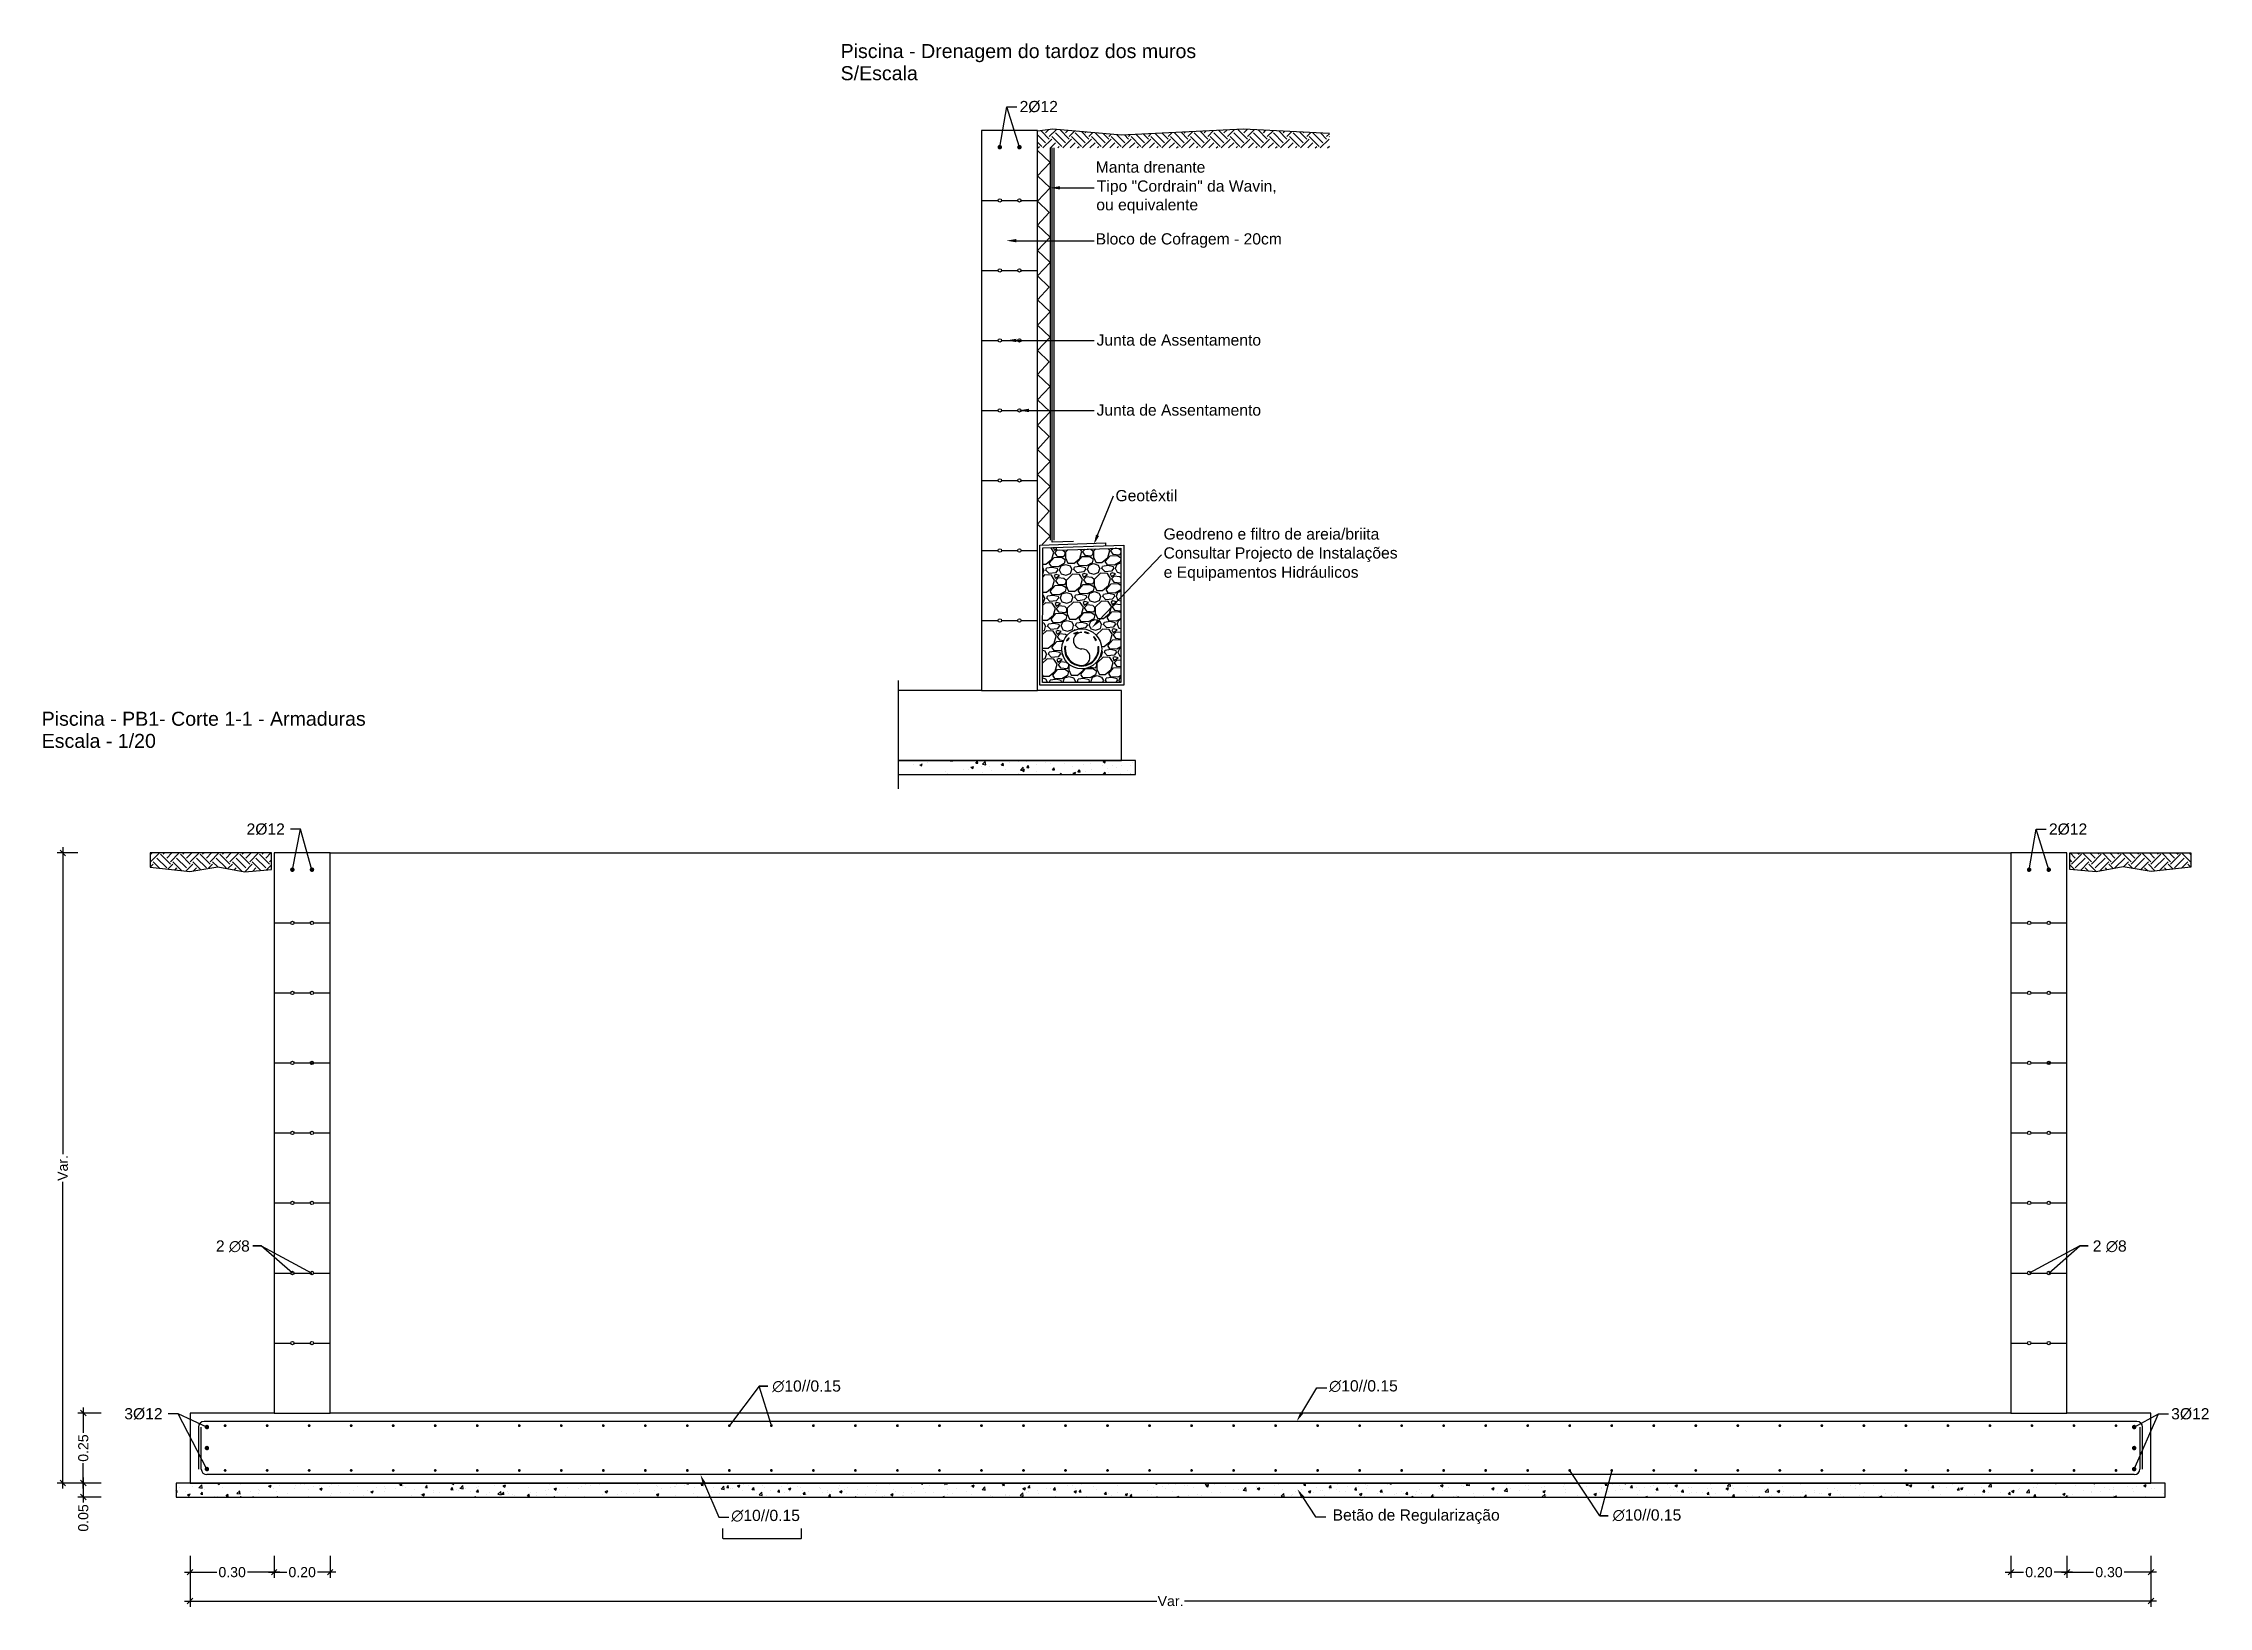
# Model space of a CAD drawing. Header units: millimetres. Extents: x 2071 to 2712, y 1262 to 1380.
# Drawn here: x 2672.99 to 2711.64, y 1350.26 to 1378.17 of the extents above; entities that cross this region are included whole.
import ezdxf

# ---------------------------------------------------------------- set-up
doc = ezdxf.new("R2010")
doc.units = ezdxf.units.MM
doc.layers.add('.pormenores', color=8, linetype='Continuous')
doc.styles.add('Arial', font='Arial.ttf', dxfattribs={"height": 0.2})
doc.styles.add('SWISS', font='swissl.ttf')

msp = doc.modelspace()

# ---------------------------------------------------------------- texts
at = {"layer": '.pormenores', "ltscale": 0.001, "style": 'Arial'}
for s, p in [('Piscina - Drenagem do tardoz dos muros', (2687.22294, 1377.9077)), ('S/Escala', (2687.22294, 1377.51257)), ('Piscina - PB1- Corte 1-1 - Armaduras', (2672.96318, 1365.98783)), ('Escala - 1/20', (2672.96318, 1365.59269))]:
    msp.add_text(s, height=0.25, dxfattribs=at).set_placement(p)
at = {"layer": '.pormenores', "style": 'SWISS'}
for s, p in [('Manta drenante', (2691.77624, 1375.86098, 0)), ('Tipo "Cordrain" da Wavin, ', (2691.7958, 1375.52249, 0)), ('ou equivalente', (2691.78683, 1375.18916, 0)), ('Bloco de Cofragem - 20cm', (2691.77597, 1374.57954, 0)), ('Junta de Assentamento', (2691.79213, 1372.77448, 0)), ('Junta de Assentamento', (2691.79213, 1371.52448, 0)), ('Geotêxtil', (2692.1294, 1369.99609, 0)), ('Geodreno e filtro de areia/briita', (2692.98665, 1369.31186, 0)), ('Consultar Projecto de Instalações ', (2692.98692, 1368.97337, 0)), ('e Equipamentos Hidráulicos', (2692.9891, 1368.62958, 0)), ('2 ∅8', (2676.07271, 1356.59999, 0)), ('2 ∅8', (2709.57319, 1356.59999, 0)), ('∅10//0.15', (2686.0022, 1354.10068, 0)), ('∅10//0.15', (2695.94205, 1354.10352, 0)), ('∅10//0.15', (2685.27086, 1351.79033, 0)), ('Betão de Regularização', (2696.00516, 1351.79822, 0)), ('∅10//0.15', (2701.0022, 1351.79884, 0))]:
    msp.add_text(s, height=0.2, dxfattribs=at).set_placement(p)
at = {"layer": '.pormenores', "char_height": 0.2, "width": 1.3900516, "attachment_point": 3, "style": 'SWISS'}
for s, insert in [('2%%C12', (2691.10135, 1377.1422, 0)), ('2%%C12', (2677.30329, 1364.24348, 0)), ('2%%C12', (2709.47429, 1364.24348, 0)), ('3%%C12', (2675.12098, 1353.80525, 0)), ('3%%C12', (2711.65605, 1353.80525, 0))]:
    msp.add_mtext(s, dxfattribs=dict(at, insert=insert))
at = {"layer": '.pormenores', "char_height": 0.18, "attachment_point": 5, "rotation": 90, "style": 'SWISS'}
for s, insert in [('\\A1;Var.', (2673.34064, 1358.09289, 0)), ('\\A1;0.25', (2673.70586, 1353.09289, 0)), ('\\A1;0.05', (2673.70586, 1351.84512, 0))]:
    msp.add_mtext(s, dxfattribs=dict(at, insert=insert))
at = {"layer": '.pormenores', "char_height": 0.18, "attachment_point": 5, "style": 'SWISS'}
for s, insert in [('\\A1;0.30', (2676.36222, 1350.87656, 0)), ('\\A1;0.20', (2677.61222, 1350.87656, 0)), ('\\A1;0.20', (2708.61222, 1350.87656, 0)), ('\\A1;0.30', (2709.86222, 1350.87656, 0)), ('\\A1;Var.', (2693.11222, 1350.36059, 0))]:
    msp.add_mtext(s, dxfattribs=dict(at, insert=insert))

# ---------------------------------------------------------------- blocks, each defined once
blk = doc.blocks.new('_OBLIQUE')
at = {"color": 0, "linetype": 'ByBlock'}
blk.add_line((-0.5, -0.5), (0.5, 0.5), dxfattribs=at)

# ---------------------------------------------------------------- hatches: boundary and pattern name
at = {"layer": '.pormenores'}
h = msp.add_hatch(color=256, dxfattribs=at)
edge = h.paths.add_edge_path()
edge.add_ellipse((2690.06498, 1367.86661), major_axis=(0.02632, 0.01439), ratio=1, start_angle=331.334711, end_angle=691.334711)
edge = h.paths.add_edge_path()
edge.add_ellipse((2690.4136, 1367.86661), major_axis=(0.02632, 0.01439), ratio=1, start_angle=331.334711, end_angle=691.334711)
edge = h.paths.add_edge_path()
edge.add_ellipse((2690.06498, 1369.11661), major_axis=(0.02632, 0.01439), ratio=1, start_angle=331.334711, end_angle=691.334711)
edge = h.paths.add_edge_path()
edge.add_ellipse((2690.4136, 1369.11661), major_axis=(0.02632, 0.01439), ratio=1, start_angle=331.334711, end_angle=691.334711)
edge = h.paths.add_edge_path()
edge.add_ellipse((2690.06498, 1370.36661), major_axis=(0.02632, 0.01439), ratio=1, start_angle=331.334711, end_angle=691.334711)
edge = h.paths.add_edge_path()
edge.add_ellipse((2690.06498, 1371.61661), major_axis=(0.02632, 0.01439), ratio=1, start_angle=331.334711, end_angle=691.334711)
edge = h.paths.add_edge_path()
edge.add_ellipse((2690.06498, 1372.86661), major_axis=(0.02632, 0.01439), ratio=1, start_angle=331.334711, end_angle=691.334711)
edge = h.paths.add_edge_path()
edge.add_ellipse((2690.4136, 1372.86661), major_axis=(0.02632, 0.01439), ratio=1, start_angle=331.334711, end_angle=691.334711)
edge = h.paths.add_edge_path()
edge.add_ellipse((2690.4136, 1371.61661), major_axis=(0.02632, 0.01439), ratio=1, start_angle=331.334711, end_angle=691.334711)
edge = h.paths.add_edge_path()
edge.add_ellipse((2690.4136, 1370.36661), major_axis=(0.02632, 0.01439), ratio=1, start_angle=331.334711, end_angle=691.334711)
edge = h.paths.add_edge_path()
edge.add_ellipse((2690.06498, 1374.11661), major_axis=(0.02632, 0.01439), ratio=1, start_angle=331.334711, end_angle=691.334711)
edge = h.paths.add_edge_path()
edge.add_ellipse((2690.06498, 1375.36661), major_axis=(0.02632, 0.01439), ratio=1, start_angle=331.334711, end_angle=691.334711)
edge = h.paths.add_edge_path()
edge.add_ellipse((2690.4136, 1374.11661), major_axis=(0.02632, 0.01439), ratio=1, start_angle=331.334711, end_angle=691.334711)
edge = h.paths.add_edge_path()
edge.add_ellipse((2690.4136, 1375.36661), major_axis=(0.02632, 0.01439), ratio=1, start_angle=331.334711, end_angle=691.334711)
h = msp.add_hatch(color=256, dxfattribs=at)
edge = h.paths.add_edge_path()
edge.add_ellipse((2677.43791, 1354.96789), major_axis=(0.02632, 0.01439), ratio=1, start_angle=331.334711, end_angle=691.334711)
edge = h.paths.add_edge_path()
edge.add_ellipse((2677.78653, 1354.96789), major_axis=(0.02632, 0.01439), ratio=1, start_angle=331.334711, end_angle=691.334711)
edge = h.paths.add_edge_path()
edge.add_ellipse((2677.43791, 1356.21789), major_axis=(0.02632, 0.01439), ratio=1, start_angle=331.334711, end_angle=691.334711)
edge = h.paths.add_edge_path()
edge.add_ellipse((2677.78653, 1356.21789), major_axis=(0.02632, 0.01439), ratio=1, start_angle=331.334711, end_angle=691.334711)
edge = h.paths.add_edge_path()
edge.add_ellipse((2677.43791, 1357.46789), major_axis=(0.02632, 0.01439), ratio=1, start_angle=331.334711, end_angle=691.334711)
edge = h.paths.add_edge_path()
edge.add_ellipse((2677.43791, 1358.71789), major_axis=(0.02632, 0.01439), ratio=1, start_angle=331.334711, end_angle=691.334711)
edge = h.paths.add_edge_path()
edge.add_ellipse((2677.43791, 1359.96789), major_axis=(0.02632, 0.01439), ratio=1, start_angle=331.334711, end_angle=691.334711)
edge = h.paths.add_edge_path()
edge.add_ellipse((2677.78653, 1359.96789), major_axis=(0.02632, 0.01439), ratio=1, start_angle=331.334711, end_angle=691.334711)
edge = h.paths.add_edge_path()
edge.add_ellipse((2677.78653, 1358.71789), major_axis=(0.02632, 0.01439), ratio=1, start_angle=331.334711, end_angle=691.334711)
edge = h.paths.add_edge_path()
edge.add_ellipse((2677.78653, 1357.46789), major_axis=(0.02632, 0.01439), ratio=1, start_angle=331.334711, end_angle=691.334711)
edge = h.paths.add_edge_path()
edge.add_ellipse((2677.43791, 1361.21789), major_axis=(0.02632, 0.01439), ratio=1, start_angle=331.334711, end_angle=691.334711)
edge = h.paths.add_edge_path()
edge.add_ellipse((2677.43791, 1362.46789), major_axis=(0.02632, 0.01439), ratio=1, start_angle=331.334711, end_angle=691.334711)
edge = h.paths.add_edge_path()
edge.add_ellipse((2677.78653, 1361.21789), major_axis=(0.02632, 0.01439), ratio=1, start_angle=331.334711, end_angle=691.334711)
edge = h.paths.add_edge_path()
edge.add_ellipse((2677.78653, 1362.46789), major_axis=(0.02632, 0.01439), ratio=1, start_angle=331.334711, end_angle=691.334711)
h = msp.add_hatch(color=256, dxfattribs=at)
edge = h.paths.add_edge_path()
edge.add_ellipse((2708.43791, 1354.96789), major_axis=(0.02632, 0.01439), ratio=1, start_angle=331.334711, end_angle=691.334711)
edge = h.paths.add_edge_path()
edge.add_ellipse((2708.78653, 1354.96789), major_axis=(0.02632, 0.01439), ratio=1, start_angle=331.334711, end_angle=691.334711)
edge = h.paths.add_edge_path()
edge.add_ellipse((2708.43791, 1356.21789), major_axis=(0.02632, 0.01439), ratio=1, start_angle=331.334711, end_angle=691.334711)
edge = h.paths.add_edge_path()
edge.add_ellipse((2708.78653, 1356.21789), major_axis=(0.02632, 0.01439), ratio=1, start_angle=331.334711, end_angle=691.334711)
edge = h.paths.add_edge_path()
edge.add_ellipse((2708.43791, 1357.46789), major_axis=(0.02632, 0.01439), ratio=1, start_angle=331.334711, end_angle=691.334711)
edge = h.paths.add_edge_path()
edge.add_ellipse((2708.43791, 1358.71789), major_axis=(0.02632, 0.01439), ratio=1, start_angle=331.334711, end_angle=691.334711)
edge = h.paths.add_edge_path()
edge.add_ellipse((2708.43791, 1359.96789), major_axis=(0.02632, 0.01439), ratio=1, start_angle=331.334711, end_angle=691.334711)
edge = h.paths.add_edge_path()
edge.add_ellipse((2708.78653, 1359.96789), major_axis=(0.02632, 0.01439), ratio=1, start_angle=331.334711, end_angle=691.334711)
edge = h.paths.add_edge_path()
edge.add_ellipse((2708.78653, 1358.71789), major_axis=(0.02632, 0.01439), ratio=1, start_angle=331.334711, end_angle=691.334711)
edge = h.paths.add_edge_path()
edge.add_ellipse((2708.78653, 1357.46789), major_axis=(0.02632, 0.01439), ratio=1, start_angle=331.334711, end_angle=691.334711)
edge = h.paths.add_edge_path()
edge.add_ellipse((2708.43791, 1361.21789), major_axis=(0.02632, 0.01439), ratio=1, start_angle=331.334711, end_angle=691.334711)
edge = h.paths.add_edge_path()
edge.add_ellipse((2708.43791, 1362.46789), major_axis=(0.02632, 0.01439), ratio=1, start_angle=331.334711, end_angle=691.334711)
edge = h.paths.add_edge_path()
edge.add_ellipse((2708.78653, 1361.21789), major_axis=(0.02632, 0.01439), ratio=1, start_angle=331.334711, end_angle=691.334711)
edge = h.paths.add_edge_path()
edge.add_ellipse((2708.78653, 1362.46789), major_axis=(0.02632, 0.01439), ratio=1, start_angle=331.334711, end_angle=691.334711)

# ---------------------------------------------------------------- linework, layer by layer
at = {"layer": '.pormenores', "linetype": 'ByBlock', "lineweight": -2, "extrusion": (0, 0, -1)}
for p, q in [((2690.18822, 1377.0386, 0), (2690.36822, 1377.0386, 0)), ((2708.56116, 1364.13988, 0), (2708.74116, 1364.13988, 0)), ((2710.74346, 1353.70165, 0), (2710.92346, 1353.70165, 0))]:
    msp.add_line(p, q, dxfattribs=at)
at = {"layer": '.pormenores'}
for p, q in [((2689.73929, 1376.61661, 0), (2689.73929, 1366.61661, 0)), ((2690.73929, 1376.61661, 0), (2689.73929, 1376.61661, 0)), ((2691.01199, 1376.64067, 0), (2690.73929, 1376.59956, 0)), ((2690.73929, 1366.61661, 0), (2690.73929, 1376.61661, 0)), ((2690.88162, 1376.39619, 0), (2690.73929, 1376.53853, 0)), ((2690.81533, 1376.3299, 0), (2690.73929, 1376.40594, 0)), ((2690.94792, 1376.46248, 0), (2690.80147, 1376.60893, 0)), ((2690.83401, 1376.30438, 0), (2690.99211, 1376.46248, 0)), ((2690.88162, 1376.57296, 0), (2690.9382, 1376.62954, 0)), ((2690.94792, 1376.50667, 0), (2691.07623, 1376.63499, 0)), ((2690.96659, 1376.30438, 0), (2691.0584, 1376.39619, 0)), ((2691.16889, 1376.3299, 0), (2690.99211, 1376.50667, 0)), ((2692.2365, 1376.53237, 0), (2691.01199, 1376.64067, 0)), ((2691.23518, 1376.39619, 0), (2691.0584, 1376.57296, 0)), ((2691.30147, 1376.46248, 0), (2691.13408, 1376.62987, 0)), ((2691.18756, 1376.30438, 0), (2691.34566, 1376.46248, 0)), ((2691.23518, 1376.57296, 0), (2691.27925, 1376.61703, 0)), ((2691.30147, 1376.50667, 0), (2691.40106, 1376.60626, 0)), ((2691.32015, 1376.30438, 0), (2691.41195, 1376.39619, 0)), ((2691.52244, 1376.3299, 0), (2691.34566, 1376.50667, 0)), ((2691.58873, 1376.39619, 0), (2691.41195, 1376.57296, 0)), ((2691.65502, 1376.46248, 0), (2691.52193, 1376.59557, 0)), ((2691.54112, 1376.30438, 0), (2691.69922, 1376.46248, 0)), ((2691.58873, 1376.57296, 0), (2691.60407, 1376.58831, 0)), ((2691.65502, 1376.50667, 0), (2691.72588, 1376.57753, 0)), ((2691.6737, 1376.30438, 0), (2691.76551, 1376.39619, 0)), ((2691.87599, 1376.3299, 0), (2691.69922, 1376.50667, 0)), ((2691.94229, 1376.39619, 0), (2691.76551, 1376.57296, 0)), ((2691.89467, 1376.30438, 0), (2692.05277, 1376.46248, 0)), ((2692.00858, 1376.46248, 0), (2691.90979, 1376.56127, 0)), ((2692.00858, 1376.50667, 0), (2692.05071, 1376.54881, 0)), ((2692.02725, 1376.30438, 0), (2692.11906, 1376.39619, 0)), ((2692.22955, 1376.3299, 0), (2692.05277, 1376.50667, 0)), ((2692.29584, 1376.39619, 0), (2692.1522, 1376.53983, 0)), ((2694.41626, 1376.63774, 0), (2692.2365, 1376.53237, 0)), ((2692.24822, 1376.30438, 0), (2692.40632, 1376.46248, 0)), ((2692.36213, 1376.46248, 0), (2692.28967, 1376.53494, 0)), ((2692.36213, 1376.50667, 0), (2692.39552, 1376.54006, 0)), ((2692.38081, 1376.30438, 0), (2692.47262, 1376.39619, 0)), ((2692.5831, 1376.3299, 0), (2692.40632, 1376.50667, 0)), ((2692.64939, 1376.39619, 0), (2692.50045, 1376.54513, 0)), ((2692.60178, 1376.30438, 0), (2692.75988, 1376.46248, 0)), ((2692.71568, 1376.46248, 0), (2692.62692, 1376.55125, 0)), ((2692.71568, 1376.50667, 0), (2692.76703, 1376.55802, 0)), ((2692.73436, 1376.30438, 0), (2692.82617, 1376.39619, 0)), ((2692.93665, 1376.3299, 0), (2692.75988, 1376.50667, 0)), ((2693.00295, 1376.39619, 0), (2692.8377, 1376.56143, 0)), ((2692.95533, 1376.30438, 0), (2693.11343, 1376.46248, 0)), ((2693.06924, 1376.46248, 0), (2692.96417, 1376.56755, 0)), ((2693.06924, 1376.50667, 0), (2693.13854, 1376.57598, 0)), ((2693.08791, 1376.30438, 0), (2693.17972, 1376.39619, 0)), ((2693.29021, 1376.3299, 0), (2693.11343, 1376.50667, 0)), ((2693.3565, 1376.39619, 0), (2693.17972, 1376.57296, 0)), ((2693.42279, 1376.46248, 0), (2693.30142, 1376.58385, 0)), ((2693.30888, 1376.30438, 0), (2693.46698, 1376.46248, 0)), ((2693.3565, 1376.57296, 0), (2693.37074, 1376.5872, 0)), ((2693.42279, 1376.50667, 0), (2693.51005, 1376.59394, 0)), ((2693.44147, 1376.30438, 0), (2693.53328, 1376.39619, 0)), ((2693.64376, 1376.3299, 0), (2693.46698, 1376.50667, 0)), ((2693.71005, 1376.39619, 0), (2693.53328, 1376.57296, 0)), ((2693.77634, 1376.46248, 0), (2693.63867, 1376.60015, 0)), ((2693.66244, 1376.30438, 0), (2693.82054, 1376.46248, 0)), ((2693.71005, 1376.57296, 0), (2693.74225, 1376.60516, 0)), ((2693.77634, 1376.50667, 0), (2693.88156, 1376.61189, 0)), ((2693.79502, 1376.30438, 0), (2693.88683, 1376.39619, 0)), ((2693.99731, 1376.3299, 0), (2693.82054, 1376.50667, 0)), ((2694.06361, 1376.39619, 0), (2693.88683, 1376.57296, 0)), ((2694.1299, 1376.46248, 0), (2693.97592, 1376.61646, 0)), ((2694.01599, 1376.30438, 0), (2694.17409, 1376.46248, 0)), ((2694.06361, 1376.57296, 0), (2694.11376, 1376.62312, 0)), ((2694.1299, 1376.50667, 0), (2694.25308, 1376.62985, 0)), ((2694.14857, 1376.30438, 0), (2694.24038, 1376.39619, 0)), ((2694.35087, 1376.3299, 0), (2694.17409, 1376.50667, 0)), ((2694.41716, 1376.39619, 0), (2694.24038, 1376.57296, 0)), ((2694.48345, 1376.46248, 0), (2694.31317, 1376.63276, 0)), ((2694.36954, 1376.30438, 0), (2694.52764, 1376.46248, 0)), ((2695.9485, 1376.56039, 0), (2694.41626, 1376.63774, 0)), ((2694.41716, 1376.57296, 0), (2694.47878, 1376.63458, 0)), ((2694.48345, 1376.50667, 0), (2694.60499, 1376.62821, 0)), ((2694.50213, 1376.30438, 0), (2694.59394, 1376.39619, 0)), ((2694.70442, 1376.3299, 0), (2694.52764, 1376.50667, 0)), ((2694.77071, 1376.39619, 0), (2694.59394, 1376.57296, 0)), ((2694.837, 1376.46248, 0), (2694.67479, 1376.62469, 0)), ((2694.7231, 1376.30438, 0), (2694.8812, 1376.46248, 0)), ((2694.77071, 1376.57296, 0), (2694.81534, 1376.61759, 0)), ((2694.837, 1376.50667, 0), (2694.94155, 1376.61122, 0)), ((2694.85568, 1376.30438, 0), (2694.94749, 1376.39619, 0)), ((2695.05797, 1376.3299, 0), (2694.8812, 1376.50667, 0)), ((2695.12427, 1376.39619, 0), (2694.94749, 1376.57296, 0)), ((2695.19056, 1376.46248, 0), (2695.04714, 1376.60589, 0)), ((2695.07665, 1376.30438, 0), (2695.23475, 1376.46248, 0)), ((2695.12427, 1376.57296, 0), (2695.1519, 1376.6006, 0)), ((2695.19056, 1376.50667, 0), (2695.27811, 1376.59423, 0)), ((2695.20923, 1376.30438, 0), (2695.30104, 1376.39619, 0)), ((2695.41153, 1376.3299, 0), (2695.23475, 1376.50667, 0)), ((2695.47782, 1376.39619, 0), (2695.30104, 1376.57296, 0)), ((2695.54411, 1376.46248, 0), (2695.4195, 1376.58709, 0)), ((2695.4302, 1376.30438, 0), (2695.5883, 1376.46248, 0)), ((2695.47782, 1376.57296, 0), (2695.48847, 1376.58361, 0)), ((2695.54411, 1376.50667, 0), (2695.61468, 1376.57724, 0)), ((2695.56279, 1376.30438, 0), (2695.6546, 1376.39619, 0)), ((2695.76508, 1376.3299, 0), (2695.5883, 1376.50667, 0)), ((2695.83137, 1376.39619, 0), (2695.6546, 1376.57296, 0)), ((2695.78376, 1376.30438, 0), (2695.94186, 1376.46248, 0)), ((2695.89766, 1376.46248, 0), (2695.79185, 1376.5683, 0)), ((2695.89766, 1376.50667, 0), (2695.9485, 1376.55751, 0)), ((2695.91634, 1376.30438, 0), (2695.9485, 1376.33654, 0)), ((2695.9485, 1376.50003, 0), (2695.94186, 1376.50667, 0)), ((2690.73929, 1376.25635, 0), (2690.96105, 1376.04216, 0)), ((2690.96105, 1376.04216, 0), (2690.73929, 1375.80618, 0)), ((2690.74562, 1376.30438, 0), (2690.77114, 1376.3299, 0)), ((2690.96105, 1376.30438, 0), (2690.96105, 1369.29951, 0)), ((2690.99712, 1369.26562, 0), (2690.9963, 1376.30438, 0)), ((2691.03101, 1376.30438, 0), (2691.03101, 1369.30169, 0)), ((2691.09918, 1376.30438, 0), (2691.12469, 1376.3299, 0)), ((2691.45273, 1376.30438, 0), (2691.47825, 1376.3299, 0)), ((2691.80628, 1376.30438, 0), (2691.8318, 1376.3299, 0)), ((2692.15984, 1376.30438, 0), (2692.18535, 1376.3299, 0)), ((2692.51339, 1376.30438, 0), (2692.53891, 1376.3299, 0)), ((2692.86694, 1376.30438, 0), (2692.89246, 1376.3299, 0)), ((2693.2205, 1376.30438, 0), (2693.24601, 1376.3299, 0)), ((2693.57405, 1376.30438, 0), (2693.59957, 1376.3299, 0)), ((2693.9276, 1376.30438, 0), (2693.95312, 1376.3299, 0)), ((2694.28116, 1376.30438, 0), (2694.30667, 1376.3299, 0)), ((2694.63471, 1376.30438, 0), (2694.66023, 1376.3299, 0)), ((2694.98826, 1376.30438, 0), (2695.01378, 1376.3299, 0)), ((2695.34182, 1376.30438, 0), (2695.36733, 1376.3299, 0)), ((2695.69537, 1376.30438, 0), (2695.72089, 1376.3299, 0)), ((2690.73929, 1375.80618, 0), (2690.73929, 1375.80618, 0)), ((2690.73929, 1375.80618, 0), (2690.96105, 1375.59199, 0)), ((2690.96105, 1375.59199, 0), (2690.73929, 1375.3552, 0)), ((2689.73929, 1375.36661, 0), (2690.03498, 1375.36661, 0)), ((2690.09498, 1375.36661, 0), (2690.3836, 1375.36661, 0)), ((2690.4436, 1375.36661, 0), (2690.73929, 1375.36661, 0)), ((2690.73929, 1375.3552, 0), (2690.73929, 1375.3552, 0)), ((2690.73929, 1375.3552, 0), (2690.94732, 1375.15026, 0)), ((2690.94732, 1375.15026, 0), (2690.73929, 1374.92272, 0)), ((2690.73929, 1374.92272, 0), (2690.96105, 1374.70853, 0)), ((2690.96105, 1374.70853, 0), (2690.73929, 1374.47255, 0)), ((2690.73929, 1374.47255, 0), (2690.73929, 1374.47255, 0)), ((2690.73929, 1374.47255, 0), (2690.96105, 1374.25836, 0)), ((2689.73929, 1374.11661, 0), (2690.03498, 1374.11661, 0)), ((2690.09498, 1374.11661, 0), (2690.3836, 1374.11661, 0)), ((2690.4436, 1374.11661, 0), (2690.73929, 1374.11661, 0)), ((2690.96105, 1374.25836, 0), (2690.73929, 1374.02157, 0)), ((2690.73929, 1374.02157, 0), (2690.73929, 1374.02157, 0)), ((2690.73929, 1374.02157, 0), (2690.94732, 1373.81663, 0)), ((2690.94732, 1373.81663, 0), (2690.73929, 1373.58909, 0)), ((2690.73929, 1373.58909, 0), (2690.96105, 1373.3749, 0)), ((2690.96105, 1373.3749, 0), (2690.73929, 1373.13891, 0)), ((2689.73929, 1372.86661, 0), (2690.03498, 1372.86661, 0)), ((2690.09498, 1372.86661, 0), (2690.73929, 1372.86661, 0)), ((2690.73929, 1373.13891, 0), (2690.73929, 1373.13891, 0)), ((2690.73929, 1373.13891, 0), (2690.96105, 1372.92473, 0)), ((2690.96105, 1372.92473, 0), (2690.73929, 1372.68794, 0)), ((2690.73929, 1372.68794, 0), (2690.73929, 1372.68794, 0)), ((2690.73929, 1372.68794, 0), (2690.94732, 1372.483, 0)), ((2690.94732, 1372.483, 0), (2690.73929, 1372.25546, 0)), ((2690.73929, 1372.25546, 0), (2690.96105, 1372.04127, 0)), ((2690.96105, 1372.04127, 0), (2690.73929, 1371.80528, 0)), ((2690.73929, 1371.80528, 0), (2690.73929, 1371.80528, 0)), ((2690.73929, 1371.80528, 0), (2690.96105, 1371.5911, 0)), ((2689.73929, 1371.61661, 0), (2690.03498, 1371.61661, 0)), ((2690.09498, 1371.61661, 0), (2690.3836, 1371.61661, 0)), ((2690.4436, 1371.61661, 0), (2690.73929, 1371.61661, 0)), ((2690.96105, 1371.5911, 0), (2690.73929, 1371.35431, 0)), ((2690.73929, 1371.35431, 0), (2690.73929, 1371.35431, 0)), ((2690.73929, 1371.35431, 0), (2690.94732, 1371.14937, 0)), ((2690.94732, 1371.14937, 0), (2690.73929, 1370.92183, 0)), ((2690.73929, 1370.92183, 0), (2690.96105, 1370.70764, 0)), ((2690.96105, 1370.70764, 0), (2690.73929, 1370.47165, 0)), ((2689.73929, 1370.36661, 0), (2690.03498, 1370.36661, 0)), ((2690.09498, 1370.36661, 0), (2690.3836, 1370.36661, 0)), ((2690.4436, 1370.36661, 0), (2690.73929, 1370.36661, 0)), ((2690.73929, 1370.47165, 0), (2690.73929, 1370.47165, 0)), ((2690.73929, 1370.47165, 0), (2690.96105, 1370.25747, 0)), ((2690.96105, 1370.25747, 0), (2690.73929, 1370.02068, 0)), ((2690.73929, 1370.02068, 0), (2690.73929, 1370.02068, 0)), ((2690.73929, 1370.02068, 0), (2690.94732, 1369.81574, 0)), ((2690.94732, 1369.81574, 0), (2690.73929, 1369.5882, 0)), ((2690.73929, 1369.5882, 0), (2690.96105, 1369.37401, 0)), ((2689.73929, 1369.11661, 0), (2690.03498, 1369.11661, 0)), ((2690.09498, 1369.11661, 0), (2690.3836, 1369.11661, 0)), ((2690.4436, 1369.11661, 0), (2690.73929, 1369.11661, 0)), ((2690.77683, 1366.71033, 0), (2690.7784, 1369.21325, 0)), ((2690.7784, 1369.21325, 0), (2691.94958, 1369.25243, 0)), ((2690.96105, 1369.37401, 0), (2690.82109, 1369.22508, 0)), ((2690.82842, 1366.76192, 0), (2690.82999, 1369.16485, 0)), ((2690.82842, 1366.76192, 0), (2690.82999, 1369.16485, 0)), ((2690.82999, 1369.16485, 0), (2692.27683, 1369.21033, 0)), ((2690.82999, 1369.16485, 0), (2691.07296, 1369.17247, 0)), ((2690.83209, 1369.16491, 0), (2690.82999, 1369.16287, 0)), ((2690.94749, 1368.88906, 0), (2691.03434, 1368.99181, 0)), ((2691.02738, 1369.08657, 0), (2690.9732, 1369.16934, 0)), ((2690.99049, 1368.95986, 0), (2691.02658, 1369.08605, 0)), ((2691.37798, 1369.27745, 0), (2690.99712, 1369.26562, 0)), ((2691.01891, 1369.17077, 0), (2691.04031, 1369.12175, 0)), ((2691.03452, 1368.99152, 0), (2691.16445, 1368.99556, 0)), ((2691.04055, 1369.12181, 0), (2691.07388, 1369.14324, 0)), ((2691.04177, 1369.07692, 0), (2691.08361, 1369.01819, 0)), ((2691.08515, 1369.12282, 0), (2691.04184, 1369.07674, 0)), ((2691.07296, 1369.17247, 0), (2691.07453, 1369.12249, 0)), ((2691.07296, 1369.17247, 0), (2691.07453, 1369.12249, 0)), ((2691.07453, 1369.12249, 0), (2692.22681, 1369.15879, 0)), ((2691.07453, 1369.12249, 0), (2692.22681, 1369.15879, 0)), ((2691.08376, 1369.01797, 0), (2691.20916, 1369.00686, 0)), ((2691.19087, 1369.11648, 0), (2691.12629, 1369.12412, 0)), ((2691.16432, 1368.99612, 0), (2691.23069, 1368.95316, 0)), ((2691.23241, 1369.08212, 0), (2691.19135, 1369.11586, 0)), ((2691.20953, 1369.00711, 0), (2691.23312, 1369.05287, 0)), ((2691.23271, 1369.05271, 0), (2691.23178, 1369.0827, 0)), ((2691.23635, 1369.08812, 0), (2691.23461, 1368.98302, 0)), ((2691.27883, 1369.12893, 0), (2691.23649, 1369.08779, 0)), ((2691.44725, 1368.9046, 0), (2691.5341, 1369.00734, 0)), ((2691.49025, 1368.97539, 0), (2691.52634, 1369.10158, 0)), ((2691.52715, 1369.1021, 0), (2691.50493, 1369.13605, 0)), ((2691.53428, 1369.00706, 0), (2691.66421, 1369.0111, 0)), ((2691.54153, 1369.09246, 0), (2691.58337, 1369.03373, 0)), ((2691.58511, 1369.13857, 0), (2691.5416, 1369.09227, 0)), ((2691.58351, 1369.03351, 0), (2691.70892, 1369.0224, 0)), ((2691.69062, 1369.13201, 0), (2691.62466, 1369.13982, 0)), ((2691.66408, 1369.01166, 0), (2691.73045, 1368.9687, 0)), ((2691.73218, 1369.09765, 0), (2691.69111, 1369.13139, 0)), ((2691.70929, 1369.02265, 0), (2691.73288, 1369.0684, 0)), ((2691.73247, 1369.06825, 0), (2691.73154, 1369.09823, 0)), ((2691.73399, 1368.99921, 0), (2691.77692, 1368.9055, 0)), ((2691.73611, 1369.10366, 0), (2691.73437, 1368.99855, 0)), ((2691.77881, 1369.14467, 0), (2691.73625, 1369.10332, 0)), ((2691.8828, 1368.90212, 0), (2691.99011, 1368.99049, 0)), ((2691.94701, 1368.92013, 0), (2692.03386, 1369.02288, 0)), ((2691.94958, 1369.25243, 0), (2691.95115, 1369.20246, 0)), ((2691.99, 1368.99093, 0), (2692.0261, 1369.11711, 0)), ((2692.02691, 1369.11764, 0), (2692.00456, 1369.15178, 0)), ((2692.03403, 1369.02259, 0), (2692.16397, 1369.02663, 0)), ((2692.03979, 1369.15289, 0), (2692.03982, 1369.15282, 0)), ((2692.04007, 1369.15288, 0), (2692.04011, 1369.1529, 0)), ((2692.04129, 1369.10799, 0), (2692.08313, 1369.04926, 0)), ((2692.08507, 1369.15432, 0), (2692.04136, 1369.1078, 0)), ((2692.08327, 1369.04904, 0), (2692.20868, 1369.03793, 0)), ((2692.19038, 1369.14754, 0), (2692.12303, 1369.15552, 0)), ((2692.16384, 1369.02719, 0), (2692.22669, 1368.98651, 0)), ((2692.22678, 1369.11742, 0), (2692.19087, 1369.14693, 0)), ((2692.20905, 1369.03818, 0), (2692.22675, 1369.07252, 0)), ((2692.22681, 1369.15879, 0), (2692.22524, 1366.76192, 0)), ((2692.22681, 1369.15879, 0), (2692.22524, 1366.76192, 0)), ((2692.27683, 1369.21033, 0), (2692.27683, 1366.71033, 0)), ((2690.86395, 1368.68102, 0), (2690.82966, 1368.64769, 0)), ((2690.82969, 1368.69388, 0), (2690.85135, 1368.76107, 0)), ((2690.82976, 1368.80431, 0), (2690.85162, 1368.76058, 0)), ((2690.8298, 1368.8726, 0), (2690.8831, 1368.87172, 0)), ((2690.98437, 1368.67474, 0), (2690.86412, 1368.68101, 0)), ((2690.88328, 1368.87106, 0), (2690.99059, 1368.95944, 0)), ((2690.94325, 1368.70453, 0), (2690.88641, 1368.76279, 0)), ((2690.88649, 1368.76196, 0), (2690.90024, 1368.80241, 0)), ((2690.99502, 1368.81515, 0), (2690.90037, 1368.80221, 0)), ((2691.05803, 1368.71709, 0), (2690.94339, 1368.70353, 0)), ((2690.9852, 1368.82969, 0), (2690.94836, 1368.88857, 0)), ((2691.10968, 1368.82405, 0), (2690.98443, 1368.83016, 0)), ((2691.04291, 1368.58681, 0), (2690.98515, 1368.67506, 0)), ((2691.09564, 1368.79347, 0), (2690.99491, 1368.81535, 0)), ((2691.0343, 1368.67135, 0), (2691.05584, 1368.622, 0)), ((2691.06899, 1368.68754, 0), (2691.03448, 1368.67146, 0)), ((2691.05609, 1368.62205, 0), (2691.12966, 1368.66936, 0)), ((2691.1058, 1368.62851, 0), (2691.05737, 1368.57698, 0)), ((2691.1013, 1368.76878, 0), (2691.05788, 1368.71741, 0)), ((2691.12965, 1368.6694, 0), (2691.06906, 1368.68753, 0)), ((2691.10149, 1368.76818, 0), (2691.09571, 1368.79301, 0)), ((2691.2064, 1368.61672, 0), (2691.10598, 1368.6286, 0)), ((2691.21283, 1368.88228, 0), (2691.10959, 1368.82405, 0)), ((2691.12611, 1368.76936, 0), (2691.15827, 1368.70033, 0)), ((2691.13117, 1368.76933, 0), (2691.15898, 1368.84023, 0)), ((2691.1585, 1368.70014, 0), (2691.24423, 1368.67779, 0)), ((2691.15929, 1368.84029, 0), (2691.23847, 1368.86776, 0)), ((2691.24795, 1368.58237, 0), (2691.20688, 1368.61611, 0)), ((2691.23107, 1368.95253, 0), (2691.21325, 1368.88194, 0)), ((2691.23423, 1368.98367, 0), (2691.27716, 1368.88996, 0)), ((2691.2384, 1368.86782, 0), (2691.3193, 1368.84032, 0)), ((2691.24435, 1368.67787, 0), (2691.32853, 1368.7055, 0)), ((2691.36371, 1368.69655, 0), (2691.25203, 1368.58803, 0)), ((2691.27776, 1368.88899, 0), (2691.38286, 1368.88725, 0)), ((2691.31937, 1368.84015, 0), (2691.35137, 1368.77612, 0)), ((2691.3283, 1368.70586, 0), (2691.35111, 1368.7766, 0)), ((2691.48413, 1368.69027, 0), (2691.36388, 1368.69654, 0)), ((2691.38304, 1368.88659, 0), (2691.49035, 1368.97496, 0)), ((2691.44301, 1368.72007, 0), (2691.38617, 1368.77833, 0)), ((2691.38625, 1368.7775, 0), (2691.4, 1368.81794, 0)), ((2691.49477, 1368.83069, 0), (2691.40013, 1368.81774, 0)), ((2691.55778, 1368.73263, 0), (2691.44315, 1368.71906, 0)), ((2691.48497, 1368.84522, 0), (2691.44812, 1368.90411, 0)), ((2691.60944, 1368.83958, 0), (2691.48419, 1368.84569, 0)), ((2691.54268, 1368.60234, 0), (2691.48491, 1368.69059, 0)), ((2691.5954, 1368.809, 0), (2691.49467, 1368.83088, 0)), ((2691.53405, 1368.68688, 0), (2691.5556, 1368.63753, 0)), ((2691.56875, 1368.70308, 0), (2691.53424, 1368.687, 0)), ((2691.55585, 1368.63759, 0), (2691.62942, 1368.68489, 0)), ((2691.60555, 1368.64404, 0), (2691.55713, 1368.59251, 0)), ((2691.60106, 1368.78432, 0), (2691.55764, 1368.73294, 0)), ((2691.62941, 1368.68494, 0), (2691.56882, 1368.70306, 0)), ((2691.60125, 1368.78371, 0), (2691.59547, 1368.80854, 0)), ((2691.70616, 1368.63225, 0), (2691.60574, 1368.64414, 0)), ((2691.71259, 1368.89782, 0), (2691.60935, 1368.83958, 0)), ((2691.62587, 1368.7849, 0), (2691.65803, 1368.71586, 0)), ((2691.63093, 1368.78486, 0), (2691.65874, 1368.85576, 0)), ((2691.65826, 1368.71567, 0), (2691.74399, 1368.69332, 0)), ((2691.65904, 1368.85582, 0), (2691.73823, 1368.8833, 0)), ((2691.74771, 1368.5979, 0), (2691.70664, 1368.63164, 0)), ((2691.73083, 1368.96806, 0), (2691.71301, 1368.89747, 0)), ((2691.73816, 1368.88336, 0), (2691.81905, 1368.85586, 0)), ((2691.7441, 1368.6934, 0), (2691.82829, 1368.72103, 0)), ((2691.75164, 1368.6039, 0), (2691.7499, 1368.49879, 0)), ((2691.86347, 1368.71208, 0), (2691.75178, 1368.60356, 0)), ((2691.77751, 1368.90452, 0), (2691.88262, 1368.90278, 0)), ((2691.81913, 1368.85568, 0), (2691.85113, 1368.79165, 0)), ((2691.82805, 1368.7214, 0), (2691.85087, 1368.79214, 0)), ((2691.98389, 1368.70581, 0), (2691.86364, 1368.71207, 0)), ((2691.94276, 1368.73561, 0), (2691.88593, 1368.79387, 0)), ((2691.88601, 1368.79303, 0), (2691.89976, 1368.83348, 0)), ((2691.99453, 1368.84622, 0), (2691.89989, 1368.83327, 0)), ((2692.05754, 1368.74816, 0), (2691.94291, 1368.73459, 0)), ((2691.98473, 1368.86076, 0), (2691.94788, 1368.91964, 0)), ((2692.1092, 1368.85511, 0), (2691.98395, 1368.86123, 0)), ((2692.04244, 1368.61788, 0), (2691.98467, 1368.70613, 0)), ((2692.09515, 1368.82453, 0), (2691.99443, 1368.84642, 0)), ((2692.00554, 1368.49117, 0), (2692.04163, 1368.61735, 0)), ((2692.03381, 1368.70242, 0), (2692.05535, 1368.65306, 0)), ((2692.06851, 1368.71861, 0), (2692.03399, 1368.70253, 0)), ((2692.05561, 1368.65312, 0), (2692.12917, 1368.70043, 0)), ((2692.05682, 1368.60823, 0), (2692.09867, 1368.5495, 0)), ((2692.10531, 1368.65957, 0), (2692.05689, 1368.60804, 0)), ((2692.10082, 1368.79985, 0), (2692.05739, 1368.74848, 0)), ((2692.12917, 1368.70047, 0), (2692.06858, 1368.7186, 0)), ((2692.10101, 1368.79924, 0), (2692.09523, 1368.82408, 0)), ((2692.20591, 1368.64778, 0), (2692.1055, 1368.65967, 0)), ((2692.21235, 1368.91335, 0), (2692.10911, 1368.85512, 0)), ((2692.12563, 1368.80043, 0), (2692.15779, 1368.7314, 0)), ((2692.13069, 1368.8004, 0), (2692.1585, 1368.8713, 0)), ((2692.15801, 1368.7312, 0), (2692.22652, 1368.71335, 0)), ((2692.1588, 1368.87136, 0), (2692.22663, 1368.89489, 0)), ((2692.22646, 1368.63069, 0), (2692.2064, 1368.64717, 0)), ((2692.22668, 1368.96813, 0), (2692.21277, 1368.91301, 0)), ((2690.82945, 1368.32694, 0), (2690.83507, 1368.32503, 0)), ((2690.82948, 1368.3731, 0), (2690.89864, 1368.37196, 0)), ((2690.83514, 1368.32486, 0), (2690.86715, 1368.26082, 0)), ((2690.84407, 1368.19057, 0), (2690.86689, 1368.26131, 0)), ((2690.89882, 1368.37129, 0), (2691.00612, 1368.45967, 0)), ((2690.95878, 1368.20477, 0), (2690.90195, 1368.26303, 0)), ((2690.90203, 1368.2622, 0), (2690.91578, 1368.30265, 0)), ((2691.01055, 1368.3154, 0), (2690.9159, 1368.30245, 0)), ((2691.07356, 1368.21733, 0), (2690.95893, 1368.20377, 0)), ((2690.96303, 1368.3893, 0), (2691.04988, 1368.49205, 0)), ((2691.00073, 1368.32993, 0), (2690.96389, 1368.38882, 0)), ((2691.12522, 1368.32428, 0), (2690.99997, 1368.33039, 0)), ((2691.00602, 1368.4601, 0), (2691.04212, 1368.58629, 0)), ((2691.11117, 1368.29371, 0), (2691.01044, 1368.31559, 0)), ((2691.05005, 1368.49177, 0), (2691.17999, 1368.4958, 0)), ((2691.0573, 1368.57716, 0), (2691.09915, 1368.51843, 0)), ((2691.11684, 1368.26903, 0), (2691.07341, 1368.21765, 0)), ((2691.09929, 1368.51822, 0), (2691.22469, 1368.50711, 0)), ((2691.11702, 1368.26842, 0), (2691.11125, 1368.29325, 0)), ((2691.22836, 1368.38253, 0), (2691.12512, 1368.32429, 0)), ((2691.14165, 1368.26961, 0), (2691.17381, 1368.20057, 0)), ((2691.14671, 1368.26957, 0), (2691.17452, 1368.34047, 0)), ((2691.17482, 1368.34053, 0), (2691.254, 1368.36801, 0)), ((2691.17986, 1368.49636, 0), (2691.24622, 1368.4534, 0)), ((2691.22506, 1368.50735, 0), (2691.24865, 1368.55311, 0)), ((2691.2466, 1368.45277, 0), (2691.22878, 1368.38218, 0)), ((2691.24825, 1368.55295, 0), (2691.24731, 1368.58294, 0)), ((2691.24977, 1368.48391, 0), (2691.2927, 1368.3902, 0)), ((2691.25188, 1368.58836, 0), (2691.25015, 1368.48326, 0)), ((2691.25394, 1368.36806, 0), (2691.33483, 1368.34056, 0)), ((2691.29329, 1368.38923, 0), (2691.39839, 1368.38749, 0)), ((2691.3349, 1368.34039, 0), (2691.36691, 1368.27636, 0)), ((2691.34383, 1368.2061, 0), (2691.36664, 1368.27685, 0)), ((2691.39857, 1368.38682, 0), (2691.50588, 1368.4752, 0)), ((2691.45854, 1368.22031, 0), (2691.4017, 1368.27857, 0)), ((2691.40178, 1368.27774, 0), (2691.41553, 1368.31818, 0)), ((2691.5103, 1368.33093, 0), (2691.41566, 1368.31798, 0)), ((2691.57332, 1368.23287, 0), (2691.45869, 1368.2193, 0)), ((2691.46278, 1368.40484, 0), (2691.54963, 1368.50759, 0)), ((2691.5005, 1368.34546, 0), (2691.46365, 1368.40435, 0)), ((2691.62498, 1368.33982, 0), (2691.49973, 1368.34593, 0)), ((2691.50578, 1368.47564, 0), (2691.54188, 1368.60182, 0)), ((2691.61093, 1368.30924, 0), (2691.5102, 1368.33112, 0)), ((2691.54981, 1368.5073, 0), (2691.67975, 1368.51134, 0)), ((2691.55706, 1368.5927, 0), (2691.59891, 1368.53397, 0)), ((2691.61659, 1368.28456, 0), (2691.57317, 1368.23319, 0)), ((2691.59905, 1368.53375, 0), (2691.72445, 1368.52264, 0)), ((2691.61678, 1368.28395, 0), (2691.61101, 1368.30879, 0)), ((2691.72812, 1368.39806, 0), (2691.62488, 1368.33983, 0)), ((2691.6414, 1368.28514, 0), (2691.67356, 1368.21611, 0)), ((2691.64646, 1368.28511, 0), (2691.67427, 1368.356, 0)), ((2691.67458, 1368.35607, 0), (2691.75376, 1368.38354, 0)), ((2691.67961, 1368.5119, 0), (2691.74598, 1368.46894, 0)), ((2691.72482, 1368.52289, 0), (2691.74841, 1368.56864, 0)), ((2691.74636, 1368.4683, 0), (2691.72854, 1368.39771, 0)), ((2691.748, 1368.56849, 0), (2691.74707, 1368.59847, 0)), ((2691.74952, 1368.49945, 0), (2691.79245, 1368.40574, 0)), ((2691.7537, 1368.3836, 0), (2691.83459, 1368.3561, 0)), ((2691.75964, 1368.19364, 0), (2691.84382, 1368.22127, 0)), ((2691.79305, 1368.40476, 0), (2691.89815, 1368.40303, 0)), ((2691.83466, 1368.35593, 0), (2691.86667, 1368.29189, 0)), ((2691.84359, 1368.22164, 0), (2691.8664, 1368.29238, 0)), ((2691.89833, 1368.40235, 0), (2692.00564, 1368.49073, 0)), ((2691.9583, 1368.23585, 0), (2691.90146, 1368.29411, 0)), ((2691.90154, 1368.29327, 0), (2691.91529, 1368.33372, 0)), ((2692.01006, 1368.34646, 0), (2691.91542, 1368.33352, 0)), ((2692.07308, 1368.2484, 0), (2691.95844, 1368.23483, 0)), ((2691.96254, 1368.42037, 0), (2692.04939, 1368.52312, 0)), ((2692.00026, 1368.361, 0), (2691.96341, 1368.41988, 0)), ((2692.12474, 1368.35535, 0), (2691.99948, 1368.36146, 0)), ((2692.11069, 1368.32478, 0), (2692.00996, 1368.34666, 0)), ((2692.08405, 1368.21885, 0), (2692.04953, 1368.20277, 0)), ((2692.04957, 1368.52283, 0), (2692.17951, 1368.52687, 0)), ((2692.11635, 1368.3001, 0), (2692.07293, 1368.24872, 0)), ((2692.1447, 1368.20071, 0), (2692.08411, 1368.21884, 0)), ((2692.09881, 1368.54928, 0), (2692.22421, 1368.53817, 0)), ((2692.11654, 1368.29948, 0), (2692.11077, 1368.32432, 0)), ((2692.22632, 1368.41272, 0), (2692.12464, 1368.35536, 0)), ((2692.14116, 1368.30067, 0), (2692.17332, 1368.23164, 0)), ((2692.14622, 1368.30064, 0), (2692.17403, 1368.37154, 0)), ((2692.17355, 1368.23145, 0), (2692.22619, 1368.21773, 0)), ((2692.17434, 1368.3716, 0), (2692.2263, 1368.38963, 0)), ((2692.17937, 1368.52743, 0), (2692.22637, 1368.49701, 0)), ((2692.22458, 1368.53842, 0), (2692.2264, 1368.54195, 0)), ((2689.73929, 1367.86661, 0), (2690.03498, 1367.86661, 0)), ((2690.09498, 1367.86661, 0), (2690.3836, 1367.86661, 0)), ((2690.4436, 1367.86661, 0), (2690.73929, 1367.86661, 0)), ((2690.82912, 1367.83258, 0), (2690.85061, 1367.82527, 0)), ((2690.82915, 1367.87361, 0), (2690.91417, 1367.8722, 0)), ((2690.87948, 1368.18126, 0), (2690.82932, 1368.13252, 0)), ((2690.82935, 1368.1853, 0), (2690.8443, 1368.19021, 0)), ((2690.99991, 1368.17498, 0), (2690.87965, 1368.18125, 0)), ((2690.91435, 1367.87153, 0), (2691.02166, 1367.95991, 0)), ((2690.97856, 1367.88955, 0), (2691.06541, 1367.99229, 0)), ((2691.01627, 1367.83017, 0), (2690.97942, 1367.88906, 0)), ((2691.05845, 1368.08705, 0), (2691.00068, 1368.1753, 0)), ((2691.14075, 1367.82452, 0), (2691.0155, 1367.83063, 0)), ((2691.02155, 1367.96034, 0), (2691.05765, 1368.08653, 0)), ((2691.04983, 1368.17159, 0), (2691.07137, 1368.12224, 0)), ((2691.08453, 1368.18779, 0), (2691.05001, 1368.17171, 0)), ((2691.06558, 1367.99201, 0), (2691.19552, 1367.99605, 0)), ((2691.07163, 1368.12229, 0), (2691.14519, 1368.1696, 0)), ((2691.07284, 1368.0774, 0), (2691.11468, 1368.01868, 0)), ((2691.12133, 1368.12875, 0), (2691.07291, 1368.07722, 0)), ((2691.14519, 1368.16964, 0), (2691.08459, 1368.18777, 0)), ((2691.11482, 1368.01846, 0), (2691.24023, 1368.00735, 0)), ((2691.22193, 1368.11696, 0), (2691.12151, 1368.12884, 0)), ((2691.2439, 1367.88277, 0), (2691.14066, 1367.82454, 0)), ((2691.16224, 1367.76981, 0), (2691.19005, 1367.84071, 0)), ((2691.17403, 1368.20038, 0), (2691.25977, 1368.17803, 0)), ((2691.19035, 1367.84077, 0), (2691.26954, 1367.86825, 0)), ((2691.19539, 1367.9966, 0), (2691.26176, 1367.95364, 0)), ((2691.26348, 1368.08261, 0), (2691.22241, 1368.11635, 0)), ((2691.2406, 1368.0076, 0), (2691.26419, 1368.05335, 0)), ((2691.26213, 1367.95301, 0), (2691.24432, 1367.88242, 0)), ((2691.25988, 1368.17811, 0), (2691.34406, 1368.20574, 0)), ((2691.26378, 1368.05319, 0), (2691.26285, 1368.08318, 0)), ((2691.2653, 1367.98415, 0), (2691.30823, 1367.89044, 0)), ((2691.26742, 1368.0886, 0), (2691.26568, 1367.9835, 0)), ((2691.37924, 1368.19679, 0), (2691.26756, 1368.08827, 0)), ((2691.26947, 1367.86831, 0), (2691.35036, 1367.84081, 0)), ((2691.30883, 1367.88947, 0), (2691.41393, 1367.88774, 0)), ((2691.35044, 1367.84064, 0), (2691.38244, 1367.7766, 0)), ((2691.49966, 1368.19052, 0), (2691.37941, 1368.19678, 0)), ((2691.41411, 1367.88706, 0), (2691.52142, 1367.97543, 0)), ((2691.52584, 1367.83118, 0), (2691.43119, 1367.81823, 0)), ((2691.47832, 1367.90508, 0), (2691.56517, 1368.00783, 0)), ((2691.51603, 1367.84571, 0), (2691.47918, 1367.90459, 0)), ((2691.55821, 1368.10258, 0), (2691.50044, 1368.19083, 0)), ((2691.64051, 1367.84005, 0), (2691.51526, 1367.84616, 0)), ((2691.52131, 1367.97588, 0), (2691.55741, 1368.10206, 0)), ((2691.62646, 1367.80948, 0), (2691.52574, 1367.83136, 0)), ((2691.54959, 1368.18712, 0), (2691.57113, 1368.13777, 0)), ((2691.58429, 1368.20332, 0), (2691.54977, 1368.18724, 0)), ((2691.56534, 1368.00754, 0), (2691.69528, 1368.01158, 0)), ((2691.57138, 1368.13783, 0), (2691.64495, 1368.18514, 0)), ((2691.5726, 1368.09294, 0), (2691.61444, 1368.03421, 0)), ((2691.62109, 1368.14428, 0), (2691.57266, 1368.09275, 0)), ((2691.64494, 1368.18518, 0), (2691.58435, 1368.2033, 0)), ((2691.61458, 1368.03399, 0), (2691.73999, 1368.02288, 0)), ((2691.72169, 1368.13249, 0), (2691.62127, 1368.14438, 0)), ((2691.74365, 1367.89831, 0), (2691.64041, 1367.84007, 0)), ((2691.662, 1367.78535, 0), (2691.68981, 1367.85624, 0)), ((2691.67379, 1368.21591, 0), (2691.75953, 1368.19357, 0)), ((2691.69011, 1367.85631, 0), (2691.7693, 1367.88378, 0)), ((2691.69515, 1368.01213, 0), (2691.76152, 1367.96917, 0)), ((2691.76324, 1368.09814, 0), (2691.72217, 1368.13188, 0)), ((2691.74036, 1368.02313, 0), (2691.76395, 1368.06889, 0)), ((2691.76189, 1367.96854, 0), (2691.74408, 1367.89795, 0)), ((2691.76354, 1368.06873, 0), (2691.76261, 1368.09871, 0)), ((2691.76506, 1367.99969, 0), (2691.80799, 1367.90598, 0)), ((2691.76717, 1368.10414, 0), (2691.76544, 1367.99903, 0)), ((2691.879, 1368.21233, 0), (2691.76732, 1368.1038, 0)), ((2691.76923, 1367.88384, 0), (2691.85012, 1367.85634, 0)), ((2691.80858, 1367.90501, 0), (2691.91369, 1367.90327, 0)), ((2691.85019, 1367.85617, 0), (2691.8822, 1367.79213, 0)), ((2691.99942, 1368.20605, 0), (2691.87917, 1368.21232, 0)), ((2691.91387, 1367.90259, 0), (2692.02117, 1367.99096, 0)), ((2691.91708, 1367.79351, 0), (2691.93083, 1367.83396, 0)), ((2692.02559, 1367.84671, 0), (2691.93095, 1367.83376, 0)), ((2691.97807, 1367.92062, 0), (2692.06492, 1368.02337, 0)), ((2692.01579, 1367.86124, 0), (2691.97894, 1367.92012, 0)), ((2692.05797, 1368.11812, 0), (2692.0002, 1368.20637, 0)), ((2692.14027, 1367.85559, 0), (2692.01502, 1367.8617, 0)), ((2692.02107, 1367.99141, 0), (2692.05717, 1368.11759, 0)), ((2692.12622, 1367.82502, 0), (2692.02549, 1367.8469, 0)), ((2692.04935, 1368.20266, 0), (2692.07089, 1368.1533, 0)), ((2692.0651, 1368.02307, 0), (2692.19504, 1368.02711, 0)), ((2692.07114, 1368.15336, 0), (2692.14471, 1368.20067, 0)), ((2692.07235, 1368.10847, 0), (2692.1142, 1368.04974, 0)), ((2692.12085, 1368.15981, 0), (2692.07242, 1368.10829, 0)), ((2692.11434, 1368.04952, 0), (2692.22607, 1368.03963, 0)), ((2692.22145, 1368.14802, 0), (2692.12103, 1368.15991, 0)), ((2692.22598, 1367.90402, 0), (2692.14017, 1367.85561, 0)), ((2692.16175, 1367.80088, 0), (2692.18956, 1367.87178, 0)), ((2692.18987, 1367.87184, 0), (2692.22597, 1367.88437, 0)), ((2692.19491, 1368.02767, 0), (2692.22605, 1368.00751, 0)), ((2692.22614, 1368.14396, 0), (2692.22193, 1368.14741, 0)), ((2690.89502, 1367.6815, 0), (2690.82898, 1367.61734, 0)), ((2690.82902, 1367.68034, 0), (2690.85983, 1367.69045, 0)), ((2690.85068, 1367.8251, 0), (2690.88268, 1367.76107, 0)), ((2690.85961, 1367.69081, 0), (2690.88242, 1367.76155, 0)), ((2691.01544, 1367.67523, 0), (2690.89519, 1367.68149, 0)), ((2690.97432, 1367.70501, 0), (2690.91748, 1367.76327, 0)), ((2690.91756, 1367.76244, 0), (2690.93131, 1367.80289, 0)), ((2690.92988, 1367.37176, 0), (2691.03719, 1367.46014, 0)), ((2691.02608, 1367.81564, 0), (2690.93143, 1367.8027, 0)), ((2691.0891, 1367.71757, 0), (2690.97446, 1367.70401, 0)), ((2690.99409, 1367.38979, 0), (2691.08094, 1367.49254, 0)), ((2691.07398, 1367.58729, 0), (2691.01621, 1367.67554, 0)), ((2691.12671, 1367.79395, 0), (2691.02598, 1367.81583, 0)), ((2691.03709, 1367.46059, 0), (2691.07318, 1367.58677, 0)), ((2691.06536, 1367.67183, 0), (2691.08691, 1367.62248, 0)), ((2691.10006, 1367.68803, 0), (2691.06554, 1367.67195, 0)), ((2691.08112, 1367.49225, 0), (2691.19735, 1367.49586, 0)), ((2691.08716, 1367.62253, 0), (2691.16073, 1367.66984, 0)), ((2691.08837, 1367.57764, 0), (2691.13022, 1367.51892, 0)), ((2691.13686, 1367.62899, 0), (2691.08844, 1367.57746, 0)), ((2691.13237, 1367.76927, 0), (2691.08894, 1367.71789, 0)), ((2691.16072, 1367.66988, 0), (2691.10013, 1367.68801, 0)), ((2691.13256, 1367.76866, 0), (2691.12678, 1367.7935, 0)), ((2691.13035, 1367.5187, 0), (2691.20452, 1367.51213, 0)), ((2691.23746, 1367.6172, 0), (2691.13704, 1367.62908, 0)), ((2691.15718, 1367.76985, 0), (2691.18934, 1367.70081, 0)), ((2691.18957, 1367.70062, 0), (2691.2753, 1367.67828, 0)), ((2691.26107, 1367.5976, 0), (2691.23794, 1367.6166, 0)), ((2691.2656, 1367.49628, 0), (2691.25515, 1367.50172, 0)), ((2691.27541, 1367.67835, 0), (2691.35959, 1367.70598, 0)), ((2691.29245, 1367.55747, 0), (2691.30146, 1367.54988, 0)), ((2691.35936, 1367.70634, 0), (2691.38218, 1367.77709, 0)), ((2691.39477, 1367.69703, 0), (2691.38427, 1367.68683, 0)), ((2691.39118, 1367.62171, 0), (2691.38575, 1367.63216, 0)), ((2691.40839, 1367.69633, 0), (2691.39494, 1367.69703, 0)), ((2691.47407, 1367.72054, 0), (2691.41724, 1367.77881, 0)), ((2691.41732, 1367.77798, 0), (2691.43107, 1367.81843, 0)), ((2691.45925, 1367.65904, 0), (2691.46185, 1367.64755, 0)), ((2691.58886, 1367.73311, 0), (2691.47422, 1367.71954, 0)), ((2691.57938, 1367.65009, 0), (2691.58148, 1367.66168, 0)), ((2691.63213, 1367.7848, 0), (2691.5887, 1367.73343, 0)), ((2691.63231, 1367.78419, 0), (2691.62654, 1367.80903, 0)), ((2691.65197, 1367.63986, 0), (2691.64716, 1367.62911, 0)), ((2691.65694, 1367.78538, 0), (2691.6891, 1367.71635, 0)), ((2691.68933, 1367.71616, 0), (2691.77506, 1367.69381, 0)), ((2691.74214, 1367.57813, 0), (2691.73386, 1367.56976, 0)), ((2691.77517, 1367.69389, 0), (2691.85935, 1367.72152, 0)), ((2691.77907, 1367.5123, 0), (2691.78916, 1367.51838, 0)), ((2691.89453, 1367.71257, 0), (2691.78485, 1367.60599, 0)), ((2691.85912, 1367.72188, 0), (2691.88193, 1367.79262, 0)), ((2692.01496, 1367.70629, 0), (2691.8947, 1367.71256, 0)), ((2691.97383, 1367.73608, 0), (2691.91699, 1367.79434, 0)), ((2691.9294, 1367.40282, 0), (2692.03671, 1367.4912, 0)), ((2692.08861, 1367.74864, 0), (2691.97398, 1367.73507, 0)), ((2691.99361, 1367.42086, 0), (2692.08046, 1367.52361, 0)), ((2692.0735, 1367.61836, 0), (2692.01573, 1367.70661, 0)), ((2692.0366, 1367.49165, 0), (2692.0727, 1367.61783, 0)), ((2692.06488, 1367.7029, 0), (2692.08642, 1367.65354, 0)), ((2692.09958, 1367.7191, 0), (2692.06506, 1367.70302, 0)), ((2692.08064, 1367.52332, 0), (2692.21057, 1367.52735, 0)), ((2692.08668, 1367.6536, 0), (2692.16025, 1367.70091, 0)), ((2692.08789, 1367.60871, 0), (2692.12973, 1367.54999, 0)), ((2692.13638, 1367.66006, 0), (2692.08796, 1367.60853, 0)), ((2692.13188, 1367.80034, 0), (2692.08846, 1367.74897, 0)), ((2692.16024, 1367.70095, 0), (2692.09964, 1367.71908, 0)), ((2692.13207, 1367.79973, 0), (2692.1263, 1367.82456, 0)), ((2692.12987, 1367.54977, 0), (2692.22575, 1367.54127, 0)), ((2692.22582, 1367.64958, 0), (2692.13656, 1367.66015, 0)), ((2692.1567, 1367.80091, 0), (2692.18886, 1367.73188, 0)), ((2692.18908, 1367.73169, 0), (2692.22587, 1367.7221, 0)), ((2692.21044, 1367.52791, 0), (2692.22573, 1367.51801, 0)), ((2690.91055, 1367.18174, 0), (2690.82865, 1367.10216, 0)), ((2690.82869, 1367.17538, 0), (2690.87536, 1367.19069, 0)), ((2690.8288, 1367.33821, 0), (2690.86614, 1367.32551, 0)), ((2690.82882, 1367.37411, 0), (2690.92971, 1367.37245, 0)), ((2690.86621, 1367.32534, 0), (2690.89821, 1367.26131, 0)), ((2690.87514, 1367.19105, 0), (2690.89795, 1367.26179, 0)), ((2691.03097, 1367.17547, 0), (2690.91072, 1367.18174, 0)), ((2690.98985, 1367.20524, 0), (2690.93301, 1367.2635, 0)), ((2690.93309, 1367.26269, 0), (2690.94684, 1367.30313, 0)), ((2691.04161, 1367.31589, 0), (2690.94696, 1367.30294, 0)), ((2691.10463, 1367.21781, 0), (2690.99, 1367.20424, 0)), ((2691.0318, 1367.33042, 0), (2690.99495, 1367.3893, 0)), ((2691.15629, 1367.32476, 0), (2691.03104, 1367.33087, 0)), ((2691.08951, 1367.08753, 0), (2691.03174, 1367.17578, 0)), ((2691.14224, 1367.29419, 0), (2691.04151, 1367.31607, 0)), ((2691.05262, 1366.96083, 0), (2691.08872, 1367.08701, 0)), ((2691.0809, 1367.17207, 0), (2691.10244, 1367.12272, 0)), ((2691.1156, 1367.18827, 0), (2691.08108, 1367.17219, 0)), ((2691.1027, 1367.12277, 0), (2691.17626, 1367.17008, 0)), ((2691.10391, 1367.07789, 0), (2691.14575, 1367.01916, 0)), ((2691.1524, 1367.12923, 0), (2691.10397, 1367.0777, 0)), ((2691.1479, 1367.26951, 0), (2691.10448, 1367.21814, 0)), ((2691.17625, 1367.17012, 0), (2691.11566, 1367.18825, 0)), ((2691.14809, 1367.2689, 0), (2691.14231, 1367.29374, 0)), ((2691.25299, 1367.11744, 0), (2691.15257, 1367.12932, 0)), ((2691.17158, 1367.33346, 0), (2691.15619, 1367.32478, 0)), ((2691.17272, 1367.27009, 0), (2691.20488, 1367.20105, 0)), ((2691.17777, 1367.27006, 0), (2691.18046, 1367.27692, 0)), ((2691.2051, 1367.20087, 0), (2691.20871, 1367.19993, 0)), ((2691.22469, 1367.41046, 0), (2691.23631, 1367.40853, 0)), ((2691.29454, 1367.0831, 0), (2691.25347, 1367.11684, 0)), ((2691.29485, 1367.05368, 0), (2691.29391, 1367.08366, 0)), ((2691.29845, 1367.08689, 0), (2691.29675, 1366.98398, 0)), ((2691.77143, 1367.02361, 0), (2691.79502, 1367.06937, 0)), ((2691.7943, 1367.09863, 0), (2691.78039, 1367.11006, 0)), ((2691.79461, 1367.06921, 0), (2691.79367, 1367.0992, 0)), ((2691.79824, 1367.10462, 0), (2691.79651, 1366.99952, 0)), ((2691.91006, 1367.21281, 0), (2691.79838, 1367.10429, 0)), ((2691.81865, 1367.39988, 0), (2691.83032, 1367.40146, 0)), ((2691.85173, 1367.21416, 0), (2691.87488, 1367.22176, 0)), ((2691.87465, 1367.22212, 0), (2691.89747, 1367.29287, 0)), ((2691.88037, 1367.40432, 0), (2691.92922, 1367.40351, 0)), ((2691.88135, 1367.32514, 0), (2691.89773, 1367.29237, 0)), ((2692.03049, 1367.20654, 0), (2691.91024, 1367.21281, 0)), ((2691.98937, 1367.23632, 0), (2691.93253, 1367.29458, 0)), ((2691.93261, 1367.29375, 0), (2691.94636, 1367.3342, 0)), ((2692.04112, 1367.34695, 0), (2691.94648, 1367.33401, 0)), ((2692.10415, 1367.24888, 0), (2691.98952, 1367.23531, 0)), ((2692.03132, 1367.36148, 0), (2691.99447, 1367.42036, 0)), ((2692.15581, 1367.35582, 0), (2692.03056, 1367.36194, 0)), ((2692.08903, 1367.1186, 0), (2692.03127, 1367.20685, 0)), ((2692.14176, 1367.32526, 0), (2692.04103, 1367.34714, 0)), ((2692.05214, 1366.99189, 0), (2692.08823, 1367.11807, 0)), ((2692.08041, 1367.20314, 0), (2692.10196, 1367.15379, 0)), ((2692.11511, 1367.21934, 0), (2692.0806, 1367.20326, 0)), ((2692.10221, 1367.15384, 0), (2692.17578, 1367.20115, 0)), ((2692.10342, 1367.10895, 0), (2692.14527, 1367.05023, 0)), ((2692.15191, 1367.1603, 0), (2692.10349, 1367.10877, 0)), ((2692.14742, 1367.30058, 0), (2692.10399, 1367.24921, 0)), ((2692.17577, 1367.20119, 0), (2692.11518, 1367.21932, 0)), ((2692.14761, 1367.29997, 0), (2692.14183, 1367.3248, 0)), ((2692.22549, 1367.1517, 0), (2692.15209, 1367.16039, 0)), ((2692.22565, 1367.39531, 0), (2692.1557, 1367.35586, 0)), ((2692.17223, 1367.30116, 0), (2692.20439, 1367.23212, 0)), ((2692.17728, 1367.30112, 0), (2692.2051, 1367.37202, 0)), ((2692.20462, 1367.23193, 0), (2692.22554, 1367.22648, 0)), ((2692.2054, 1367.37208, 0), (2692.22564, 1367.3791, 0)), ((2688.25076, 1366.79722, 0), (2688.25076, 1364.86089, 0)), ((2692.27683, 1366.71033, 0), (2690.77683, 1366.71033, 0)), ((2692.22524, 1366.76192, 0), (2690.82842, 1366.76192, 0)), ((2692.22524, 1366.76192, 0), (2690.82842, 1366.76192, 0)), ((2690.82848, 1366.84384, 0), (2690.88167, 1366.82576, 0)), ((2690.82851, 1366.89947, 0), (2690.83955, 1366.87538, 0)), ((2690.84014, 1366.87442, 0), (2690.94524, 1366.87269, 0)), ((2690.88174, 1366.82559, 0), (2690.91356, 1366.76192, 0)), ((2690.91345, 1366.76192, 0), (2690.91349, 1366.76204, 0)), ((2690.94542, 1366.872, 0), (2691.05272, 1366.96038, 0)), ((2690.95033, 1366.76192, 0), (2690.94855, 1366.76374, 0)), ((2690.94863, 1366.76293, 0), (2690.96238, 1366.80337, 0)), ((2691.05714, 1366.81613, 0), (2690.9625, 1366.80318, 0)), ((2691.00962, 1366.89003, 0), (2691.09647, 1366.99278, 0)), ((2691.04733, 1366.83066, 0), (2691.01048, 1366.88954, 0)), ((2691.17182, 1366.82499, 0), (2691.04657, 1366.8311, 0)), ((2691.15778, 1366.79443, 0), (2691.05705, 1366.81631, 0)), ((2691.09665, 1366.99249, 0), (2691.22659, 1366.99653, 0)), ((2691.14589, 1367.01894, 0), (2691.27129, 1367.00783, 0)), ((2691.16343, 1366.76975, 0), (2691.15681, 1366.76192, 0)), ((2691.16362, 1366.76915, 0), (2691.15785, 1366.79398, 0)), ((2691.27496, 1366.88326, 0), (2691.17172, 1366.82503, 0)), ((2691.18825, 1366.77033, 0), (2691.19217, 1366.76192, 0)), ((2691.1933, 1366.7703, 0), (2691.22111, 1366.84119, 0)), ((2691.22142, 1366.84126, 0), (2691.3006, 1366.86873, 0)), ((2691.22646, 1366.99707, 0), (2691.29283, 1366.95411, 0)), ((2691.27167, 1367.00808, 0), (2691.29526, 1367.05383, 0)), ((2691.2932, 1366.95349, 0), (2691.27539, 1366.8829, 0)), ((2691.29637, 1366.98463, 0), (2691.33931, 1366.89092, 0)), ((2691.30054, 1366.86879, 0), (2691.38143, 1366.84129, 0)), ((2691.3399, 1366.88996, 0), (2691.445, 1366.88822, 0)), ((2691.3815, 1366.84112, 0), (2691.41351, 1366.77708, 0)), ((2691.40819, 1366.76192, 0), (2691.41324, 1366.77757, 0)), ((2691.44518, 1366.88753, 0), (2691.55248, 1366.9759, 0)), ((2691.46524, 1366.76192, 0), (2691.44831, 1366.77928, 0)), ((2691.44838, 1366.77846, 0), (2691.46213, 1366.81891, 0)), ((2691.5569, 1366.83167, 0), (2691.46225, 1366.81872, 0)), ((2691.50938, 1366.90557, 0), (2691.59623, 1367.00832, 0)), ((2691.54709, 1366.84619, 0), (2691.51024, 1366.90507, 0)), ((2691.67158, 1366.84053, 0), (2691.54633, 1366.84664, 0)), ((2691.55238, 1366.97636, 0), (2691.56077, 1367.00568, 0)), ((2691.65753, 1366.80996, 0), (2691.55681, 1366.83184, 0)), ((2691.59641, 1367.00802, 0), (2691.72635, 1367.01206, 0)), ((2691.66319, 1366.78529, 0), (2691.64344, 1366.76192, 0)), ((2691.66338, 1366.78468, 0), (2691.65761, 1366.80951, 0)), ((2691.6666, 1367.03262, 0), (2691.77105, 1367.02337, 0)), ((2691.77472, 1366.8988, 0), (2691.67147, 1366.84056, 0)), ((2691.68801, 1366.78586, 0), (2691.69916, 1366.76192, 0)), ((2691.69306, 1366.78583, 0), (2691.72087, 1366.85673, 0)), ((2691.72118, 1366.85679, 0), (2691.80036, 1366.88426, 0)), ((2691.72622, 1367.01261, 0), (2691.79258, 1366.96965, 0)), ((2691.79296, 1366.96902, 0), (2691.77515, 1366.89844, 0)), ((2691.79613, 1367.00017, 0), (2691.83906, 1366.90646, 0)), ((2691.8003, 1366.88432, 0), (2691.88119, 1366.85682, 0)), ((2691.83965, 1366.90549, 0), (2691.94476, 1366.90376, 0)), ((2691.88126, 1366.85665, 0), (2691.91327, 1366.79261, 0)), ((2691.90294, 1366.76192, 0), (2691.913, 1366.79311, 0)), ((2691.94494, 1366.90306, 0), (2692.05224, 1366.99143, 0)), ((2691.98016, 1366.76192, 0), (2691.94806, 1366.79482, 0)), ((2691.94814, 1366.794, 0), (2691.96189, 1366.83444, 0)), ((2692.05666, 1366.8472, 0), (2691.96201, 1366.83425, 0)), ((2692.00914, 1366.9211, 0), (2692.09599, 1367.02385, 0)), ((2692.04685, 1366.86172, 0), (2692.01001, 1366.92061, 0)), ((2692.17134, 1366.85606, 0), (2692.04609, 1366.86217, 0)), ((2692.15729, 1366.8255, 0), (2692.05656, 1366.84738, 0)), ((2692.09617, 1367.02356, 0), (2692.22541, 1367.02757, 0)), ((2692.16295, 1366.80083, 0), (2692.13006, 1366.76192, 0)), ((2692.1454, 1367.05001, 0), (2692.22542, 1367.04292, 0)), ((2692.16314, 1366.80021, 0), (2692.15737, 1366.82504, 0)), ((2692.22532, 1366.88661, 0), (2692.17123, 1366.8561, 0)), ((2692.18776, 1366.8014, 0), (2692.20616, 1366.76192, 0)), ((2692.19282, 1366.80136, 0), (2692.22063, 1366.87226, 0)), ((2692.22094, 1366.87232, 0), (2692.22531, 1366.87384, 0)), ((2689.73929, 1366.61661, 0), (2688.25076, 1366.61661, 0)), ((2689.73929, 1366.61661, 0), (2690.73929, 1366.61661, 0)), ((2692.23929, 1366.61661, 0), (2690.73929, 1366.61661, 0)), ((2692.23929, 1365.36661, 0), (2692.23929, 1366.61661, 0)), ((2688.25076, 1365.36661, 0), (2692.23929, 1365.36661, 0)), ((2688.51879, 1365.29869, 0), (2688.51879, 1365.29869, 0)), ((2688.63633, 1365.29626, 0), (2688.66792, 1365.27496, 0)), ((2688.66792, 1365.27496, 0), (2688.6808, 1365.31333, 0)), ((2688.77578, 1365.3331, 0), (2688.77578, 1365.3331, 0)), ((2688.88912, 1365.36225, 0), (2688.88912, 1365.36225, 0)), ((2689.09787, 1365.16932, 0), (2689.09787, 1365.16932, 0)), ((2689.13163, 1365.14003, 0), (2689.13163, 1365.14003, 0)), ((2689.181, 1365.36149, 0), (2689.21896, 1365.35817, 0)), ((2689.18103, 1365.36149, 0), (2689.18532, 1365.36661, 0)), ((2689.219, 1365.35806, 0), (2689.21742, 1365.36661, 0)), ((2689.4239, 1365.21404, 0), (2689.4239, 1365.21404, 0)), ((2689.50195, 1365.2036, 0), (2689.50195, 1365.2036, 0)), ((2689.54891, 1365.24542, 0), (2689.59337, 1365.26249, 0)), ((2689.54891, 1365.2454, 0), (2689.58049, 1365.2241, 0)), ((2689.5805, 1365.22411, 0), (2689.59338, 1365.26248, 0)), ((2689.63646, 1365.32164, 0), (2689.67442, 1365.31832, 0)), ((2689.63649, 1365.32164, 0), (2689.6671, 1365.35813, 0)), ((2689.67446, 1365.31821, 0), (2689.66712, 1365.35801, 0)), ((2689.74464, 1365.25469, 0), (2689.74464, 1365.25469, 0)), ((2689.75584, 1365.30074, 0), (2689.8053, 1365.35229, 0)), ((2689.75586, 1365.30069, 0), (2689.81233, 1365.29193, 0)), ((2689.76116, 1365.16079, 0), (2689.76116, 1365.16079, 0)), ((2689.81232, 1365.29196, 0), (2689.8053, 1365.35227, 0)), ((2689.87228, 1365.26716, 0), (2689.87228, 1365.26716, 0)), ((2689.92012, 1365.18171, 0), (2689.92012, 1365.18171, 0)), ((2690.07445, 1365.3023, 0), (2690.07445, 1365.3023, 0)), ((2690.09192, 1365.28179, 0), (2690.12988, 1365.27847, 0)), ((2690.09195, 1365.2818, 0), (2690.12257, 1365.31828, 0)), ((2690.12992, 1365.27836, 0), (2690.12258, 1365.31816, 0)), ((2690.16062, 1365.21338, 0), (2690.16062, 1365.21338, 0)), ((2690.19452, 1365.35596, 0), (2690.19452, 1365.35596, 0)), ((2690.2426, 1365.33073, 0), (2690.2426, 1365.33073, 0)), ((2690.39276, 1365.13562, 0), (2690.39276, 1365.13562, 0)), ((2690.40048, 1365.34701, 0), (2690.40048, 1365.34701, 0)), ((2690.43354, 1365.19563, 0), (2690.483, 1365.24718, 0)), ((2690.43355, 1365.19558, 0), (2690.49003, 1365.18682, 0)), ((2690.46149, 1365.19456, 0), (2690.50595, 1365.21163, 0)), ((2690.46149, 1365.19455, 0), (2690.49307, 1365.17324, 0)), ((2690.49002, 1365.18686, 0), (2690.483, 1365.24716, 0)), ((2690.49308, 1365.17325, 0), (2690.50595, 1365.21162, 0)), ((2690.5335, 1365.34164, 0), (2690.5335, 1365.34164, 0)), ((2690.54738, 1365.24194, 0), (2690.58534, 1365.23862, 0)), ((2690.54742, 1365.24195, 0), (2690.57803, 1365.27843, 0)), ((2690.56165, 1365.26617, 0), (2690.56165, 1365.26617, 0)), ((2690.58538, 1365.23851, 0), (2690.57804, 1365.27831, 0)), ((2690.7135, 1365.17627, 0), (2690.7135, 1365.17627, 0)), ((2690.72062, 1365.2871, 0), (2690.72062, 1365.2871, 0)), ((2690.87247, 1365.32732, 0), (2690.87247, 1365.32732, 0)), ((2690.96111, 1365.31876, 0), (2690.96111, 1365.31876, 0)), ((2691.00284, 1365.2021, 0), (2691.0408, 1365.19878, 0)), ((2691.00288, 1365.2021, 0), (2691.03349, 1365.23858, 0)), ((2691.04084, 1365.19865, 0), (2691.0335, 1365.23846, 0)), ((2691.04332, 1365.22388, 0), (2691.04332, 1365.22388, 0)), ((2691.13626, 1365.11661, 0), (2691.16069, 1365.14207, 0)), ((2691.16366, 1365.11661, 0), (2691.1607, 1365.14206, 0)), ((2691.21145, 1365.313, 0), (2691.21145, 1365.313, 0)), ((2691.32735, 1365.14255, 0), (2691.32735, 1365.14255, 0)), ((2691.35406, 1365.14204, 0), (2691.35406, 1365.14204, 0)), ((2691.36935, 1365.26859, 0), (2691.36935, 1365.26859, 0)), ((2691.37406, 1365.14369, 0), (2691.40565, 1365.12239, 0)), ((2691.37407, 1365.14371, 0), (2691.41853, 1365.16077, 0)), ((2691.40565, 1365.1224, 0), (2691.41853, 1365.16077, 0)), ((2691.4583, 1365.16225, 0), (2691.49626, 1365.15893, 0)), ((2691.45834, 1365.16225, 0), (2691.48895, 1365.19874, 0)), ((2691.4963, 1365.1588, 0), (2691.48896, 1365.19861, 0)), ((2691.55042, 1365.29868, 0), (2691.55042, 1365.29868, 0)), ((2691.59456, 1365.1737, 0), (2691.59456, 1365.1737, 0)), ((2691.69009, 1365.30924, 0), (2691.69009, 1365.30924, 0)), ((2691.69767, 1365.20611, 0), (2691.69767, 1365.20611, 0)), ((2691.8894, 1365.28436, 0), (2691.8894, 1365.28436, 0)), ((2691.9076, 1365.3485, 0), (2691.93919, 1365.32719, 0)), ((2691.90761, 1365.34851, 0), (2691.95207, 1365.36558, 0)), ((2691.9138, 1365.12241, 0), (2691.94441, 1365.15889, 0)), ((2691.9392, 1365.3272, 0), (2691.95207, 1365.36557, 0)), ((2691.95176, 1365.11895, 0), (2691.94442, 1365.15876, 0)), ((2691.99559, 1365.2265, 0), (2691.99559, 1365.2265, 0)), ((2692.01218, 1365.14547, 0), (2692.01218, 1365.14547, 0)), ((2692.0199, 1365.35685, 0), (2692.0199, 1365.35685, 0)), ((2692.068, 1365.26968, 0), (2692.068, 1365.26968, 0)), ((2692.15456, 1365.24742, 0), (2692.15456, 1365.24742, 0)), ((2692.22015, 1365.13026, 0), (2692.22015, 1365.13026, 0)), ((2692.22838, 1365.27003, 0), (2692.22838, 1365.27003, 0)), ((2692.33821, 1365.19018, 0), (2692.33821, 1365.19018, 0)), ((2692.39505, 1365.27909, 0), (2692.39505, 1365.27909, 0)), ((2692.43832, 1365.33325, 0), (2692.43832, 1365.33325, 0)), ((2688.76805, 1365.12171, 0), (2688.76805, 1365.12171, 0)), ((2691.1951, 1365.12111, 0), (2691.1951, 1365.12111, 0)), ((2691.91376, 1365.1224, 0), (2691.95172, 1365.11908, 0)), ((2692.39783, 1365.11661, 0), (2692.39987, 1365.11904, 0)), ((2692.4003, 1365.11661, 0), (2692.39988, 1365.11891, 0)), ((2673.60586, 1363.71789, 0), (2673.24064, 1363.71789, 0)), ((2673.34064, 1363.81789, 0), (2673.34064, 1358.34024, 0)), ((2674.93338, 1363.71789, 0), (2674.90069, 1363.6852, 0)), ((2675.06597, 1363.71789, 0), (2674.90787, 1363.55979, 0)), ((2675.01835, 1363.62608, 0), (2675.19513, 1363.44931, 0)), ((2675.08464, 1363.69237, 0), (2675.26142, 1363.5156, 0)), ((2675.15435, 1363.71789, 0), (2675.12884, 1363.69237, 0)), ((2675.28694, 1363.71789, 0), (2675.19513, 1363.62608, 0)), ((2675.41952, 1363.71789, 0), (2675.26142, 1363.55979, 0)), ((2675.3719, 1363.62608, 0), (2675.54868, 1363.44931, 0)), ((2675.4382, 1363.69237, 0), (2675.61497, 1363.5156, 0)), ((2675.50791, 1363.71789, 0), (2675.48239, 1363.69237, 0)), ((2675.64049, 1363.71789, 0), (2675.54868, 1363.62608, 0)), ((2675.77307, 1363.71789, 0), (2675.61497, 1363.55979, 0)), ((2675.72546, 1363.62608, 0), (2675.90223, 1363.44931, 0)), ((2675.79175, 1363.69237, 0), (2675.96853, 1363.5156, 0)), ((2675.86146, 1363.71789, 0), (2675.83594, 1363.69237, 0)), ((2675.99404, 1363.71789, 0), (2675.90223, 1363.62608, 0)), ((2676.12663, 1363.71789, 0), (2675.96853, 1363.55979, 0)), ((2676.07901, 1363.62608, 0), (2676.25579, 1363.44931, 0)), ((2676.1453, 1363.69237, 0), (2676.32208, 1363.5156, 0)), ((2676.21501, 1363.71789, 0), (2676.1895, 1363.69237, 0)), ((2676.3476, 1363.71789, 0), (2676.25579, 1363.62608, 0)), ((2676.48018, 1363.71789, 0), (2676.32208, 1363.55979, 0)), ((2676.43256, 1363.62608, 0), (2676.60934, 1363.44931, 0)), ((2676.49886, 1363.69237, 0), (2676.67563, 1363.5156, 0)), ((2676.56857, 1363.71789, 0), (2676.54305, 1363.69237, 0)), ((2676.70115, 1363.71789, 0), (2676.60934, 1363.62608, 0)), ((2676.83373, 1363.71789, 0), (2676.67563, 1363.55979, 0)), ((2676.78612, 1363.62608, 0), (2676.9629, 1363.44931, 0)), ((2676.85241, 1363.69237, 0), (2677.02919, 1363.5156, 0)), ((2676.92212, 1363.71789, 0), (2676.8966, 1363.69237, 0)), ((2677.0547, 1363.71789, 0), (2676.9629, 1363.62608, 0)), ((2677.06222, 1363.59283, 0), (2677.02919, 1363.55979, 0)), ((2678.11222, 1363.71789, 0), (2677.11222, 1363.71789, 0)), ((2677.11222, 1363.71789, 0), (2677.11222, 1353.71789, 0)), ((2678.11222, 1353.71789, 0), (2678.11222, 1363.71789, 0)), ((2678.11222, 1363.71789, 0), (2708.11222, 1363.71789, 0)), ((2709.11222, 1363.71789, 0), (2708.11222, 1363.71789, 0)), ((2708.11222, 1363.71789, 0), (2708.11222, 1353.71789, 0)), ((2709.11222, 1353.71789, 0), (2709.11222, 1363.71789, 0)), ((2709.16222, 1363.59283, 0), (2709.19526, 1363.55979, 0)), ((2709.16974, 1363.71789, 0), (2709.26155, 1363.62608, 0)), ((2709.37203, 1363.69237, 0), (2709.19526, 1363.5156, 0)), ((2709.43832, 1363.62608, 0), (2709.26155, 1363.44931, 0)), ((2709.30232, 1363.71789, 0), (2709.32784, 1363.69237, 0)), ((2709.39071, 1363.71789, 0), (2709.54881, 1363.55979, 0)), ((2709.52329, 1363.71789, 0), (2709.6151, 1363.62608, 0)), ((2709.72559, 1363.69237, 0), (2709.54881, 1363.5156, 0)), ((2709.79188, 1363.62608, 0), (2709.6151, 1363.44931, 0)), ((2709.65588, 1363.71789, 0), (2709.68139, 1363.69237, 0)), ((2709.74426, 1363.71789, 0), (2709.90236, 1363.55979, 0)), ((2709.87685, 1363.71789, 0), (2709.96865, 1363.62608, 0)), ((2710.07914, 1363.69237, 0), (2709.90236, 1363.5156, 0)), ((2710.14543, 1363.62608, 0), (2709.96865, 1363.44931, 0)), ((2710.00943, 1363.71789, 0), (2710.03495, 1363.69237, 0)), ((2710.09782, 1363.71789, 0), (2710.25592, 1363.55979, 0)), ((2710.2304, 1363.71789, 0), (2710.32221, 1363.62608, 0)), ((2710.43269, 1363.69237, 0), (2710.25592, 1363.5156, 0)), ((2710.49898, 1363.62608, 0), (2710.32221, 1363.44931, 0)), ((2710.36298, 1363.71789, 0), (2710.3885, 1363.69237, 0)), ((2710.45137, 1363.71789, 0), (2710.60947, 1363.55979, 0)), ((2710.58395, 1363.71789, 0), (2710.67576, 1363.62608, 0)), ((2710.78625, 1363.69237, 0), (2710.60947, 1363.5156, 0)), ((2710.85254, 1363.62608, 0), (2710.67576, 1363.44931, 0)), ((2710.71654, 1363.71789, 0), (2710.74205, 1363.69237, 0)), ((2710.80492, 1363.71789, 0), (2710.96302, 1363.55979, 0)), ((2710.93751, 1363.71789, 0), (2711.02931, 1363.62608, 0)), ((2711.1398, 1363.69237, 0), (2710.96302, 1363.5156, 0)), ((2711.20609, 1363.62608, 0), (2711.02931, 1363.44931, 0)), ((2711.07009, 1363.71789, 0), (2711.09561, 1363.69237, 0)), ((2711.15848, 1363.71789, 0), (2711.31658, 1363.55979, 0)), ((2711.29106, 1363.71789, 0), (2711.32375, 1363.6852, 0)), ((2674.90069, 1363.52277, 0), (2674.90787, 1363.5156, 0)), ((2674.95206, 1363.5156, 0), (2674.90069, 1363.46423, 0)), ((2674.95206, 1363.55979, 0), (2675.06827, 1363.44358, 0)), ((2675.01835, 1363.44931, 0), (2675.01811, 1363.44906, 0)), ((2675.30561, 1363.5156, 0), (2675.21732, 1363.4273, 0)), ((2675.30561, 1363.55979, 0), (2675.46516, 1363.40024, 0)), ((2675.3719, 1363.44931, 0), (2675.33685, 1363.41425, 0)), ((2675.65917, 1363.5156, 0), (2675.53607, 1363.3925, 0)), ((2675.65917, 1363.55979, 0), (2675.80185, 1363.41711, 0)), ((2675.72546, 1363.44931, 0), (2675.67118, 1363.39503, 0)), ((2676.01272, 1363.5156, 0), (2675.93708, 1363.43995, 0)), ((2676.01272, 1363.55979, 0), (2676.10431, 1363.46821, 0)), ((2676.36627, 1363.5156, 0), (2676.28714, 1363.43646, 0)), ((2676.36627, 1363.55979, 0), (2676.53412, 1363.39195, 0)), ((2676.43256, 1363.44931, 0), (2676.39948, 1363.41622, 0)), ((2676.71983, 1363.5156, 0), (2676.5867, 1363.38247, 0)), ((2676.71983, 1363.55979, 0), (2676.8734, 1363.40622, 0)), ((2676.78612, 1363.44931, 0), (2676.73056, 1363.39375, 0)), ((2677.06222, 1363.50444, 0), (2676.97268, 1363.41489, 0)), ((2709.16222, 1363.50444, 0), (2709.25176, 1363.41489, 0)), ((2709.50462, 1363.55979, 0), (2709.35105, 1363.40622, 0)), ((2709.43832, 1363.44931, 0), (2709.49388, 1363.39375, 0)), ((2709.50462, 1363.5156, 0), (2709.63774, 1363.38247, 0)), ((2709.85817, 1363.55979, 0), (2709.69032, 1363.39195, 0)), ((2709.79188, 1363.44931, 0), (2709.82497, 1363.41622, 0)), ((2709.85817, 1363.5156, 0), (2709.9373, 1363.43646, 0)), ((2710.21172, 1363.55979, 0), (2710.12014, 1363.46821, 0)), ((2710.21172, 1363.5156, 0), (2710.28737, 1363.43995, 0)), ((2710.56528, 1363.55979, 0), (2710.42259, 1363.41711, 0)), ((2710.49898, 1363.44931, 0), (2710.55326, 1363.39503, 0)), ((2710.56528, 1363.5156, 0), (2710.68838, 1363.3925, 0)), ((2710.91883, 1363.55979, 0), (2710.75928, 1363.40024, 0)), ((2710.85254, 1363.44931, 0), (2710.88759, 1363.41425, 0)), ((2710.91883, 1363.5156, 0), (2711.00712, 1363.4273, 0)), ((2711.27238, 1363.55979, 0), (2711.15617, 1363.44358, 0)), ((2711.20609, 1363.44931, 0), (2711.20634, 1363.44906, 0)), ((2711.27238, 1363.5156, 0), (2711.32375, 1363.46423, 0)), ((2711.32375, 1363.52277, 0), (2711.31658, 1363.5156, 0)), ((2677.11222, 1362.46789, 0), (2677.40791, 1362.46789, 0)), ((2677.46791, 1362.46789, 0), (2677.75653, 1362.46789, 0)), ((2677.81653, 1362.46789, 0), (2678.11222, 1362.46789, 0)), ((2708.11222, 1362.46789, 0), (2708.40791, 1362.46789, 0)), ((2708.46791, 1362.46789, 0), (2708.75653, 1362.46789, 0)), ((2708.81653, 1362.46789, 0), (2709.11222, 1362.46789, 0)), ((2677.11222, 1361.21789, 0), (2677.40791, 1361.21789, 0)), ((2677.46791, 1361.21789, 0), (2677.75653, 1361.21789, 0)), ((2677.81653, 1361.21789, 0), (2678.11222, 1361.21789, 0)), ((2708.11222, 1361.21789, 0), (2708.40791, 1361.21789, 0)), ((2708.46791, 1361.21789, 0), (2708.75653, 1361.21789, 0)), ((2708.81653, 1361.21789, 0), (2709.11222, 1361.21789, 0)), ((2677.11222, 1359.96789, 0), (2677.40791, 1359.96789, 0)), ((2677.46791, 1359.96789, 0), (2678.11222, 1359.96789, 0)), ((2708.11222, 1359.96789, 0), (2708.40791, 1359.96789, 0)), ((2708.46791, 1359.96789, 0), (2709.11222, 1359.96789, 0)), ((2677.11222, 1358.71789, 0), (2677.40791, 1358.71789, 0)), ((2677.46791, 1358.71789, 0), (2677.75653, 1358.71789, 0)), ((2677.81653, 1358.71789, 0), (2678.11222, 1358.71789, 0)), ((2708.11222, 1358.71789, 0), (2708.40791, 1358.71789, 0)), ((2708.46791, 1358.71789, 0), (2708.75653, 1358.71789, 0)), ((2708.81653, 1358.71789, 0), (2709.11222, 1358.71789, 0)), ((2673.34064, 1352.36789, 0), (2673.34064, 1357.84554, 0)), ((2677.11222, 1357.46789, 0), (2677.40791, 1357.46789, 0)), ((2677.46791, 1357.46789, 0), (2677.75653, 1357.46789, 0)), ((2677.81653, 1357.46789, 0), (2678.11222, 1357.46789, 0)), ((2708.11222, 1357.46789, 0), (2708.40791, 1357.46789, 0)), ((2708.46791, 1357.46789, 0), (2708.75653, 1357.46789, 0)), ((2708.81653, 1357.46789, 0), (2709.11222, 1357.46789, 0)), ((2676.88202, 1356.70566, 0), (2676.73202, 1356.70566, 0)), ((2676.73202, 1356.70566, 0), (2676.88202, 1356.70566, 0)), ((2677.43791, 1356.21789, 0), (2676.88202, 1356.70566, 0)), ((2676.88202, 1356.70566, 0), (2677.78653, 1356.21789, 0)), ((2709.34242, 1356.70566, 0), (2708.43791, 1356.21789, 0)), ((2708.78653, 1356.21789, 0), (2709.34242, 1356.70566, 0)), ((2709.34242, 1356.70566, 0), (2709.49242, 1356.70566, 0)), ((2709.49242, 1356.70566, 0), (2709.34242, 1356.70566, 0)), ((2677.11222, 1356.21789, 0), (2677.40791, 1356.21789, 0)), ((2677.46791, 1356.21789, 0), (2677.75653, 1356.21789, 0)), ((2677.81653, 1356.21789, 0), (2678.11222, 1356.21789, 0)), ((2708.11222, 1356.21789, 0), (2708.40791, 1356.21789, 0)), ((2708.46791, 1356.21789, 0), (2708.75653, 1356.21789, 0)), ((2708.81653, 1356.21789, 0), (2709.11222, 1356.21789, 0)), ((2677.11222, 1354.96789, 0), (2677.40791, 1354.96789, 0)), ((2677.46791, 1354.96789, 0), (2677.75653, 1354.96789, 0)), ((2677.81653, 1354.96789, 0), (2678.11222, 1354.96789, 0)), ((2708.11222, 1354.96789, 0), (2708.40791, 1354.96789, 0)), ((2708.46791, 1354.96789, 0), (2708.75653, 1354.96789, 0)), ((2708.81653, 1354.96789, 0), (2709.11222, 1354.96789, 0)), ((2685.77198, 1354.19827, 0), (2685.23722, 1353.49289, 0)), ((2685.98722, 1353.49289, 0), (2685.77198, 1354.19827, 0)), ((2685.77198, 1354.19827, 0), (2685.92198, 1354.19827, 0)), ((2685.92198, 1354.19827, 0), (2685.77198, 1354.19827, 0)), ((2674.0249, 1353.71789, 0), (2673.60586, 1353.71789, 0)), ((2673.70586, 1353.81789, 0), (2673.70586, 1353.36566, 0)), ((2677.11222, 1353.71789, 0), (2675.61222, 1353.71789, 0)), ((2675.61222, 1353.71789, 0), (2675.61222, 1352.46789, 0)), ((2710.36222, 1353.56789, 0), (2675.86222, 1353.56789, 0)), ((2677.11222, 1353.71789, 0), (2678.11222, 1353.71789, 0)), ((2708.11222, 1353.71789, 0), (2678.11222, 1353.71789, 0)), ((2708.11222, 1353.71789, 0), (2709.11222, 1353.71789, 0)), ((2710.61222, 1353.71789, 0), (2709.11222, 1353.71789, 0)), ((2710.61222, 1352.46789, 0), (2710.61222, 1353.71789, 0)), ((2675.76222, 1353.46789, 0), (2675.76222, 1352.71789, 0)), ((2675.81222, 1352.71789, 0), (2675.81222, 1353.46789, 0)), ((2710.41222, 1353.46789, 0), (2710.41222, 1352.71789, 0)), ((2710.46222, 1352.71789, 0), (2710.46222, 1353.46789, 0)), ((2673.70586, 1352.36789, 0), (2673.70586, 1352.82012, 0)), ((2673.60586, 1352.46789, 0), (2673.24064, 1352.46789, 0)), ((2674.0249, 1352.46789, 0), (2673.60586, 1352.46789, 0)), ((2674.0249, 1352.46789, 0), (2673.60586, 1352.46789, 0)), ((2673.70586, 1352.56789, 0), (2673.70586, 1352.21789, 0)), ((2710.86222, 1352.46789, 0), (2675.36222, 1352.46789, 0)), ((2675.36222, 1352.46789, 0), (2675.36222, 1352.21789, 0)), ((2675.42217, 1352.38082, 0), (2675.42217, 1352.38082, 0)), ((2675.61222, 1352.46789, 0), (2710.61222, 1352.46789, 0)), ((2675.66266, 1352.41249, 0), (2675.66266, 1352.41249, 0)), ((2675.76955, 1352.38656, 0), (2675.82603, 1352.3778, 0)), ((2675.77023, 1352.38513, 0), (2675.81969, 1352.43668, 0)), ((2675.82579, 1352.37626, 0), (2675.81877, 1352.43657, 0)), ((2710.31222, 1352.61789, 0), (2675.91222, 1352.61789, 0)), ((2676.0637, 1352.46528, 0), (2676.0637, 1352.46528, 0)), ((2676.09999, 1352.46455, 0), (2676.13157, 1352.44325, 0)), ((2676.10074, 1352.46622, 0), (2676.10508, 1352.46789, 0)), ((2676.13158, 1352.44326, 0), (2676.13984, 1352.46789, 0)), ((2676.18237, 1352.39507, 0), (2676.18237, 1352.39507, 0)), ((2676.51219, 1352.44268, 0), (2676.51219, 1352.44268, 0)), ((2677.01256, 1352.4137, 0), (2677.04415, 1352.39239, 0)), ((2677.01332, 1352.41537, 0), (2677.05778, 1352.43244, 0)), ((2677.04415, 1352.3924, 0), (2677.05703, 1352.43077, 0)), ((2677.0966, 1352.37281, 0), (2677.0966, 1352.37281, 0)), ((2677.20718, 1352.425, 0), (2677.20718, 1352.425, 0)), ((2677.23575, 1352.45837, 0), (2677.23575, 1352.45837, 0)), ((2677.49764, 1352.42561, 0), (2677.49764, 1352.42561, 0)), ((2677.57473, 1352.44405, 0), (2677.57473, 1352.44405, 0)), ((2677.6566, 1352.44653, 0), (2677.6566, 1352.44653, 0)), ((2677.80708, 1352.40897, 0), (2677.80708, 1352.40897, 0)), ((2677.9137, 1352.42973, 0), (2677.9137, 1352.42973, 0)), ((2677.9259, 1352.36451, 0), (2677.97036, 1352.38158, 0)), ((2677.95673, 1352.34154, 0), (2677.96961, 1352.37992, 0)), ((2678.09998, 1352.41271, 0), (2678.09998, 1352.41271, 0)), ((2678.12782, 1352.44962, 0), (2678.12782, 1352.44962, 0)), ((2678.25268, 1352.4154, 0), (2678.25268, 1352.4154, 0)), ((2678.59166, 1352.40108, 0), (2678.59166, 1352.40108, 0)), ((2678.92977, 1352.46789, 0), (2678.93946, 1352.46704, 0)), ((2678.93063, 1352.38676, 0), (2678.93063, 1352.38676, 0)), ((2678.93158, 1352.38593, 0), (2678.93158, 1352.38593, 0)), ((2678.93506, 1352.46623, 0), (2678.93476, 1352.46789, 0)), ((2679.09054, 1352.40686, 0), (2679.09054, 1352.40686, 0)), ((2679.09669, 1352.37121, 0), (2679.09669, 1352.37121, 0)), ((2679.26961, 1352.37244, 0), (2679.26961, 1352.37244, 0)), ((2679.33104, 1352.43852, 0), (2679.33104, 1352.43852, 0)), ((2679.35696, 1352.43052, 0), (2679.39492, 1352.4272, 0)), ((2679.35697, 1352.43063, 0), (2679.38758, 1352.46711, 0)), ((2679.39052, 1352.42638, 0), (2679.38318, 1352.46619, 0)), ((2679.4265, 1352.41882, 0), (2679.4265, 1352.41882, 0)), ((2679.45346, 1352.38119, 0), (2679.45346, 1352.38119, 0)), ((2679.75253, 1352.46353, 0), (2679.75253, 1352.46353, 0)), ((2679.81242, 1352.39067, 0), (2679.85038, 1352.38735, 0)), ((2679.81243, 1352.39078, 0), (2679.84305, 1352.42726, 0)), ((2679.82378, 1352.44475, 0), (2679.82378, 1352.44475, 0)), ((2679.84598, 1352.38653, 0), (2679.83864, 1352.42634, 0)), ((2680.2679, 1352.35093, 0), (2680.29851, 1352.38741, 0)), ((2680.28384, 1352.46594, 0), (2680.31542, 1352.44463, 0)), ((2680.28459, 1352.46761, 0), (2680.28533, 1352.46789, 0)), ((2680.30144, 1352.34669, 0), (2680.2941, 1352.38649, 0)), ((2680.31543, 1352.44464, 0), (2680.32323, 1352.46789, 0)), ((2680.42925, 1352.3745, 0), (2680.48572, 1352.36574, 0)), ((2680.42992, 1352.37306, 0), (2680.47938, 1352.42461, 0)), ((2680.48548, 1352.36419, 0), (2680.47846, 1352.4245, 0)), ((2680.7214, 1352.38511, 0), (2680.7214, 1352.38511, 0)), ((2680.76498, 1352.39884, 0), (2680.76498, 1352.39884, 0)), ((2681.04214, 1352.42577, 0), (2681.04214, 1352.42577, 0)), ((2681.16601, 1352.45164, 0), (2681.16601, 1352.45164, 0)), ((2681.19641, 1352.41508, 0), (2681.228, 1352.39378, 0)), ((2681.19717, 1352.41675, 0), (2681.24163, 1352.43382, 0)), ((2681.228, 1352.39378, 0), (2681.24088, 1352.43216, 0)), ((2681.64918, 1352.3837, 0), (2681.64918, 1352.3837, 0)), ((2682.0195, 1352.44727, 0), (2682.0195, 1352.44727, 0)), ((2682.10975, 1352.3659, 0), (2682.15421, 1352.38296, 0)), ((2682.14058, 1352.34293, 0), (2682.15346, 1352.3813, 0)), ((2682.34081, 1352.39496, 0), (2682.34081, 1352.39496, 0)), ((2682.54198, 1352.37141, 0), (2682.54198, 1352.37141, 0)), ((2682.59995, 1352.41196, 0), (2682.59995, 1352.41196, 0)), ((2682.66685, 1352.43967, 0), (2682.66685, 1352.43967, 0)), ((2682.75892, 1352.43289, 0), (2682.75892, 1352.43289, 0)), ((2682.91231, 1352.43498, 0), (2682.91231, 1352.43498, 0)), ((2682.9196, 1352.4667, 0), (2682.9196, 1352.4667, 0)), ((2682.99941, 1352.46455, 0), (2682.99941, 1352.46455, 0)), ((2683.25857, 1352.45238, 0), (2683.25857, 1352.45238, 0)), ((2683.59755, 1352.43806, 0), (2683.59755, 1352.43806, 0)), ((2683.93653, 1352.42374, 0), (2683.93653, 1352.42374, 0)), ((2683.95645, 1352.40191, 0), (2683.95645, 1352.40191, 0)), ((2684.0339, 1352.37228, 0), (2684.0339, 1352.37228, 0)), ((2684.19286, 1352.39321, 0), (2684.19286, 1352.39321, 0)), ((2684.26579, 1352.40345, 0), (2684.26579, 1352.40345, 0)), ((2684.2755, 1352.40941, 0), (2684.2755, 1352.40941, 0)), ((2684.28626, 1352.44952, 0), (2684.28626, 1352.44952, 0)), ((2684.30114, 1352.46789, 0), (2684.31689, 1352.46651, 0)), ((2684.31248, 1352.4657, 0), (2684.31207, 1352.46789, 0)), ((2684.41124, 1352.46754, 0), (2684.46772, 1352.45878, 0)), ((2684.41192, 1352.4661, 0), (2684.41364, 1352.46789, 0)), ((2684.43336, 1352.42487, 0), (2684.43336, 1352.42487, 0)), ((2684.46748, 1352.45723, 0), (2684.46624, 1352.46789, 0)), ((2684.46769, 1352.46732, 0), (2684.49927, 1352.44601, 0)), ((2684.49927, 1352.44602, 0), (2684.50661, 1352.46789, 0)), ((2684.61448, 1352.39509, 0), (2684.61448, 1352.39509, 0)), ((2684.63611, 1352.46702, 0), (2684.63611, 1352.46702, 0)), ((2684.73439, 1352.42999, 0), (2684.77235, 1352.42666, 0)), ((2684.7344, 1352.43009, 0), (2684.76502, 1352.46658, 0)), ((2684.76794, 1352.42585, 0), (2684.7606, 1352.46565, 0)), ((2684.81957, 1352.46607, 0), (2684.81957, 1352.46607, 0)), ((2684.95346, 1352.38077, 0), (2684.95346, 1352.38077, 0)), ((2685.08962, 1352.36099, 0), (2685.13908, 1352.41254, 0)), ((2685.14517, 1352.35212, 0), (2685.13816, 1352.41243, 0)), ((2685.15854, 1352.45174, 0), (2685.15854, 1352.45174, 0)), ((2685.18986, 1352.39025, 0), (2685.22048, 1352.42673, 0)), ((2685.18986, 1352.39014, 0), (2685.22781, 1352.38682, 0)), ((2685.2234, 1352.386, 0), (2685.21606, 1352.4258, 0)), ((2685.25513, 1352.3711, 0), (2685.25513, 1352.3711, 0)), ((2685.38026, 1352.41646, 0), (2685.41185, 1352.39516, 0)), ((2685.38102, 1352.41814, 0), (2685.42548, 1352.4352, 0)), ((2685.41185, 1352.39517, 0), (2685.42473, 1352.43354, 0)), ((2685.49752, 1352.43742, 0), (2685.49752, 1352.43742, 0)), ((2685.58116, 1352.41581, 0), (2685.58116, 1352.41581, 0)), ((2685.64533, 1352.3504, 0), (2685.67594, 1352.38688, 0)), ((2685.67886, 1352.34615, 0), (2685.67152, 1352.38596, 0)), ((2685.8365, 1352.4231, 0), (2685.8365, 1352.4231, 0)), ((2685.8673, 1352.3852, 0), (2685.8673, 1352.3852, 0)), ((2685.9019, 1352.45647, 0), (2685.9019, 1352.45647, 0)), ((2686.17547, 1352.40878, 0), (2686.17547, 1352.40878, 0)), ((2686.26833, 1352.43799, 0), (2686.26833, 1352.43799, 0)), ((2686.2936, 1352.36728, 0), (2686.33806, 1352.38435, 0)), ((2686.32443, 1352.34431, 0), (2686.3373, 1352.38268, 0)), ((2686.4273, 1352.45892, 0), (2686.4273, 1352.45892, 0)), ((2686.46151, 1352.40597, 0), (2686.46151, 1352.40597, 0)), ((2686.51445, 1352.39446, 0), (2686.51445, 1352.39446, 0)), ((2686.85343, 1352.38013, 0), (2686.85343, 1352.38013, 0)), ((2686.87077, 1352.37805, 0), (2686.87077, 1352.37805, 0)), ((2687.20058, 1352.42566, 0), (2687.20058, 1352.42566, 0)), ((2687.35431, 1352.39368, 0), (2687.35431, 1352.39368, 0)), ((2687.70227, 1352.39832, 0), (2687.70227, 1352.39832, 0)), ((2687.72463, 1352.45724, 0), (2687.72463, 1352.45724, 0)), ((2687.86124, 1352.41925, 0), (2687.86124, 1352.41925, 0)), ((2688.10173, 1352.45091, 0), (2688.10173, 1352.45091, 0)), ((2688.49547, 1352.39196, 0), (2688.49547, 1352.39196, 0)), ((2688.65274, 1352.46789, 0), (2688.68312, 1352.4474, 0)), ((2688.68312, 1352.44741, 0), (2688.69, 1352.46789, 0)), ((2688.81622, 1352.43261, 0), (2688.81622, 1352.43261, 0)), ((2689.07094, 1352.45547, 0), (2689.12741, 1352.44671, 0)), ((2689.07162, 1352.45403, 0), (2689.08492, 1352.46789, 0)), ((2689.07811, 1352.42572, 0), (2689.07811, 1352.42572, 0)), ((2689.12717, 1352.44516, 0), (2689.12452, 1352.46789, 0)), ((2689.29518, 1352.37957, 0), (2689.29518, 1352.37957, 0)), ((2689.53567, 1352.41123, 0), (2689.53567, 1352.41123, 0)), ((2689.56411, 1352.41785, 0), (2689.5957, 1352.39654, 0)), ((2689.56487, 1352.41952, 0), (2689.60933, 1352.43659, 0)), ((2689.5957, 1352.39655, 0), (2689.60858, 1352.43492, 0)), ((2689.67251, 1352.46789, 0), (2689.69432, 1352.46598, 0)), ((2689.6899, 1352.46516, 0), (2689.68939, 1352.46789, 0)), ((2689.74932, 1352.34892, 0), (2689.79877, 1352.40047, 0)), ((2689.80487, 1352.34005, 0), (2689.79785, 1352.40036, 0)), ((2689.93671, 1352.46403, 0), (2689.93671, 1352.46403, 0)), ((2690.11183, 1352.42956, 0), (2690.14245, 1352.46605, 0)), ((2690.11183, 1352.42945, 0), (2690.14978, 1352.42613, 0)), ((2690.11489, 1352.4018, 0), (2690.11489, 1352.4018, 0)), ((2690.14536, 1352.42532, 0), (2690.13801, 1352.46512, 0)), ((2690.44092, 1352.44651, 0), (2690.44092, 1352.44651, 0)), ((2690.47745, 1352.36867, 0), (2690.52191, 1352.38573, 0)), ((2690.50828, 1352.34569, 0), (2690.52115, 1352.38407, 0)), ((2690.56729, 1352.38961, 0), (2690.60524, 1352.38629, 0)), ((2690.5673, 1352.38972, 0), (2690.59791, 1352.4262, 0)), ((2690.60082, 1352.38547, 0), (2690.59347, 1352.42527, 0)), ((2690.96961, 1352.37155, 0), (2690.96961, 1352.37155, 0)), ((2691.02276, 1352.34987, 0), (2691.05337, 1352.38635, 0)), ((2691.05628, 1352.34562, 0), (2691.04893, 1352.38542, 0)), ((2691.27383, 1352.42824, 0), (2691.27383, 1352.42824, 0)), ((2691.37065, 1352.42435, 0), (2691.37065, 1352.42435, 0)), ((2691.52962, 1352.44528, 0), (2691.52962, 1352.44528, 0)), ((2691.73053, 1352.40875, 0), (2691.73053, 1352.40875, 0)), ((2692.06034, 1352.45636, 0), (2692.06034, 1352.45636, 0)), ((2692.16664, 1352.41594, 0), (2692.16664, 1352.41594, 0)), ((2692.73968, 1352.46115, 0), (2692.73968, 1352.46115, 0)), ((2692.80459, 1352.38467, 0), (2692.80459, 1352.38467, 0)), ((2692.83864, 1352.46789, 0), (2692.86697, 1352.44878, 0)), ((2692.86697, 1352.44879, 0), (2692.87338, 1352.46789, 0)), ((2692.96356, 1352.4056, 0), (2692.96356, 1352.4056, 0)), ((2693.0292, 1352.37794, 0), (2693.0292, 1352.37794, 0)), ((2693.07866, 1352.44682, 0), (2693.07866, 1352.44682, 0)), ((2693.20405, 1352.43726, 0), (2693.20405, 1352.43726, 0)), ((2693.35524, 1352.42266, 0), (2693.35524, 1352.42266, 0)), ((2693.41763, 1352.4325, 0), (2693.41763, 1352.4325, 0)), ((2693.52012, 1352.38442, 0), (2693.52012, 1352.38442, 0)), ((2693.67598, 1352.46331, 0), (2693.67598, 1352.46331, 0)), ((2693.73063, 1352.44341, 0), (2693.7871, 1352.43465, 0)), ((2693.73131, 1352.44196, 0), (2693.7562, 1352.46789, 0)), ((2693.74796, 1352.41923, 0), (2693.77955, 1352.39792, 0)), ((2693.74872, 1352.42091, 0), (2693.79318, 1352.43797, 0)), ((2693.75661, 1352.41818, 0), (2693.75661, 1352.41818, 0)), ((2693.77955, 1352.39793, 0), (2693.79243, 1352.4363, 0)), ((2693.78686, 1352.43309, 0), (2693.78281, 1352.46789, 0)), ((2693.89044, 1352.44799, 0), (2693.89044, 1352.44799, 0)), ((2694.09559, 1352.40386, 0), (2694.09559, 1352.40386, 0)), ((2694.40901, 1352.33685, 0), (2694.45847, 1352.3884, 0)), ((2694.43456, 1352.38954, 0), (2694.43456, 1352.38954, 0)), ((2694.46456, 1352.32798, 0), (2694.45754, 1352.38829, 0)), ((2694.63799, 1352.39759, 0), (2694.63799, 1352.39759, 0)), ((2694.64484, 1352.38489, 0), (2694.64484, 1352.38489, 0)), ((2694.6613, 1352.37005, 0), (2694.70576, 1352.38712, 0)), ((2694.69213, 1352.34708, 0), (2694.705, 1352.38545, 0)), ((2694.77354, 1352.37522, 0), (2694.77354, 1352.37522, 0)), ((2694.97465, 1352.4325, 0), (2694.97465, 1352.4325, 0)), ((2695.03903, 1352.45038, 0), (2695.03903, 1352.45038, 0)), ((2695.04387, 1352.46789, 0), (2695.07175, 1352.46545, 0)), ((2695.06731, 1352.46463, 0), (2695.06671, 1352.46789, 0)), ((2695.48926, 1352.42892, 0), (2695.52721, 1352.4256, 0)), ((2695.48927, 1352.42903, 0), (2695.51988, 1352.46552, 0)), ((2695.52277, 1352.42478, 0), (2695.51543, 1352.46459, 0)), ((2695.71584, 1352.38694, 0), (2695.71584, 1352.38694, 0)), ((2695.94472, 1352.38908, 0), (2695.98267, 1352.38576, 0)), ((2695.94473, 1352.38919, 0), (2695.97534, 1352.42567, 0)), ((2695.97823, 1352.38493, 0), (2695.97089, 1352.42474, 0)), ((2696.08616, 1352.4505, 0), (2696.08616, 1352.4505, 0)), ((2696.26955, 1352.3988, 0), (2696.26955, 1352.3988, 0)), ((2696.40019, 1352.34934, 0), (2696.4308, 1352.38582, 0)), ((2696.43369, 1352.34509, 0), (2696.42635, 1352.38489, 0)), ((2696.47297, 1352.41071, 0), (2696.47297, 1352.41071, 0)), ((2696.59029, 1352.43945, 0), (2696.59029, 1352.43945, 0)), ((2696.60864, 1352.37465, 0), (2696.60864, 1352.37465, 0)), ((2696.63193, 1352.43163, 0), (2696.63193, 1352.43163, 0)), ((2696.87243, 1352.4633, 0), (2696.87243, 1352.4633, 0)), ((2696.97896, 1352.43821, 0), (2696.97896, 1352.43821, 0)), ((2697.02454, 1352.46789, 0), (2697.05082, 1352.45016, 0)), ((2697.05082, 1352.45017, 0), (2697.05677, 1352.46789, 0)), ((2697.88897, 1352.40864, 0), (2697.88897, 1352.40864, 0)), ((2697.90691, 1352.37103, 0), (2697.90691, 1352.37103, 0)), ((2697.93181, 1352.42061, 0), (2697.9634, 1352.39931, 0)), ((2697.93257, 1352.42229, 0), (2697.97703, 1352.43936, 0)), ((2697.9634, 1352.39931, 0), (2697.97627, 1352.43769, 0)), ((2698.06587, 1352.39196, 0), (2698.06587, 1352.39196, 0)), ((2698.215, 1352.45335, 0), (2698.215, 1352.45335, 0)), ((2698.30637, 1352.42362, 0), (2698.30637, 1352.42362, 0)), ((2698.33244, 1352.40669, 0), (2698.33244, 1352.40669, 0)), ((2698.39032, 1352.43134, 0), (2698.4468, 1352.42258, 0)), ((2698.39101, 1352.42989, 0), (2698.42747, 1352.46789, 0)), ((2698.44656, 1352.42102, 0), (2698.4411, 1352.46789, 0)), ((2698.7625, 1352.45516, 0), (2698.7625, 1352.45516, 0)), ((2698.84439, 1352.36976, 0), (2698.87597, 1352.34845, 0)), ((2698.84515, 1352.37143, 0), (2698.88961, 1352.3885, 0)), ((2698.87598, 1352.34846, 0), (2698.88885, 1352.38683, 0)), ((2699.06871, 1352.32478, 0), (2699.11817, 1352.37633, 0)), ((2699.10148, 1352.44083, 0), (2699.10148, 1352.44083, 0)), ((2699.12425, 1352.31591, 0), (2699.11724, 1352.37622, 0)), ((2699.18386, 1352.37494, 0), (2699.18386, 1352.37494, 0)), ((2699.44046, 1352.42651, 0), (2699.44046, 1352.42651, 0)), ((2699.50461, 1352.41559, 0), (2699.50461, 1352.41559, 0)), ((2699.74031, 1352.38394, 0), (2699.74031, 1352.38394, 0)), ((2699.77943, 1352.41219, 0), (2699.77943, 1352.41219, 0)), ((2699.83442, 1352.4632, 0), (2699.83442, 1352.4632, 0)), ((2700.11841, 1352.39787, 0), (2700.11841, 1352.39787, 0)), ((2700.14134, 1352.43674, 0), (2700.14134, 1352.43674, 0)), ((2700.77198, 1351.88563, 0), (2700.23722, 1352.69289, 0)), ((2700.30031, 1352.45767, 0), (2700.30031, 1352.45767, 0)), ((2700.41524, 1352.46789, 0), (2700.44918, 1352.46492, 0)), ((2700.44473, 1352.4641, 0), (2700.44403, 1352.46789, 0)), ((2700.45738, 1352.38355, 0), (2700.45738, 1352.38355, 0)), ((2700.52816, 1352.4092, 0), (2700.52816, 1352.4092, 0)), ((2700.66247, 1352.45452, 0), (2700.66247, 1352.45452, 0)), ((2700.98722, 1352.69289, 0), (2700.77198, 1351.88563, 0)), ((2700.80328, 1352.38479, 0), (2700.80328, 1352.38479, 0)), ((2700.86669, 1352.42839, 0), (2700.90464, 1352.42507, 0)), ((2700.8667, 1352.4285, 0), (2700.89731, 1352.46499, 0)), ((2700.90019, 1352.42425, 0), (2700.89285, 1352.46405, 0)), ((2701.00145, 1352.4402, 0), (2701.00145, 1352.4402, 0)), ((2701.12931, 1352.4295, 0), (2701.12931, 1352.4295, 0)), ((2701.21043, 1352.46789, 0), (2701.23467, 1352.45154, 0)), ((2701.23467, 1352.45155, 0), (2701.24015, 1352.46789, 0)), ((2701.32215, 1352.38855, 0), (2701.3601, 1352.38523, 0)), ((2701.32216, 1352.38866, 0), (2701.35277, 1352.42514, 0)), ((2701.34043, 1352.42588, 0), (2701.34043, 1352.42588, 0)), ((2701.35565, 1352.3844, 0), (2701.34831, 1352.4242, 0)), ((2701.42097, 1352.39691, 0), (2701.42097, 1352.39691, 0)), ((2701.57529, 1352.39706, 0), (2701.57529, 1352.39706, 0)), ((2701.6794, 1352.41156, 0), (2701.6794, 1352.41156, 0)), ((2701.73425, 1352.41799, 0), (2701.73425, 1352.41799, 0)), ((2701.77762, 1352.34881, 0), (2701.80823, 1352.38529, 0)), ((2701.79129, 1352.46048, 0), (2701.79129, 1352.46048, 0)), ((2701.81111, 1352.34455, 0), (2701.80377, 1352.38436, 0)), ((2701.97475, 1352.44965, 0), (2701.97475, 1352.44965, 0)), ((2702.01838, 1352.39723, 0), (2702.01838, 1352.39723, 0)), ((2702.11566, 1352.42199, 0), (2702.14725, 1352.40069, 0)), ((2702.11642, 1352.42367, 0), (2702.16088, 1352.44074, 0)), ((2702.14725, 1352.4007, 0), (2702.16012, 1352.43907, 0)), ((2702.35736, 1352.38291, 0), (2702.35736, 1352.38291, 0)), ((2702.41892, 1352.39173, 0), (2702.41892, 1352.39173, 0)), ((2702.74873, 1352.43934, 0), (2702.74873, 1352.43934, 0)), ((2703.02824, 1352.37114, 0), (2703.05982, 1352.34983, 0)), ((2703.029, 1352.37282, 0), (2703.07346, 1352.38989, 0)), ((2703.05002, 1352.41928, 0), (2703.10649, 1352.41052, 0)), ((2703.05071, 1352.41782, 0), (2703.09875, 1352.46789, 0)), ((2703.05982, 1352.34984, 0), (2703.0727, 1352.38821, 0)), ((2703.10625, 1352.40895, 0), (2703.09939, 1352.46789, 0)), ((2703.14477, 1352.42895, 0), (2703.14477, 1352.42895, 0)), ((2703.16819, 1352.37831, 0), (2703.16819, 1352.37831, 0)), ((2703.40869, 1352.40998, 0), (2703.40869, 1352.40998, 0)), ((2703.80972, 1352.46277, 0), (2703.80972, 1352.46277, 0)), ((2704.04363, 1352.40564, 0), (2704.04363, 1352.40564, 0)), ((2704.36437, 1352.44629, 0), (2704.36437, 1352.44629, 0)), ((2704.84263, 1352.3703, 0), (2704.84263, 1352.3703, 0)), ((2705.24366, 1352.4231, 0), (2705.24366, 1352.4231, 0)), ((2705.34049, 1352.43147, 0), (2705.34049, 1352.43147, 0)), ((2705.39633, 1352.46789, 0), (2705.41852, 1352.45293, 0)), ((2705.40263, 1352.44402, 0), (2705.40263, 1352.44402, 0)), ((2705.41852, 1352.45294, 0), (2705.42354, 1352.46789, 0)), ((2705.66305, 1352.41549, 0), (2705.66305, 1352.41549, 0)), ((2705.78866, 1352.46771, 0), (2705.82661, 1352.46439, 0)), ((2705.78867, 1352.46782, 0), (2705.78873, 1352.46789, 0)), ((2705.82214, 1352.46356, 0), (2705.82135, 1352.46789, 0)), ((2705.98908, 1352.4602, 0), (2705.98908, 1352.4602, 0)), ((2706.23329, 1352.41918, 0), (2706.23329, 1352.41918, 0)), ((2706.24412, 1352.42786, 0), (2706.28207, 1352.42454, 0)), ((2706.24413, 1352.42797, 0), (2706.27474, 1352.46446, 0)), ((2706.2776, 1352.42371, 0), (2706.27026, 1352.46352, 0)), ((2706.29951, 1352.42338, 0), (2706.33109, 1352.40207, 0)), ((2706.30027, 1352.42506, 0), (2706.34473, 1352.44213, 0)), ((2706.3311, 1352.40208, 0), (2706.34397, 1352.44045, 0)), ((2706.6776, 1352.38342, 0), (2706.6776, 1352.38342, 0)), ((2706.69958, 1352.38802, 0), (2706.73754, 1352.38469, 0)), ((2706.69959, 1352.38813, 0), (2706.7302, 1352.42461, 0)), ((2706.73306, 1352.38387, 0), (2706.72572, 1352.42367, 0)), ((2706.83657, 1352.40435, 0), (2706.83657, 1352.40435, 0)), ((2706.95794, 1352.38178, 0), (2706.95794, 1352.38178, 0)), ((2707.07706, 1352.43601, 0), (2707.07706, 1352.43601, 0)), ((2707.15505, 1352.34828, 0), (2707.18567, 1352.38476, 0)), ((2707.18852, 1352.34402, 0), (2707.18118, 1352.38382, 0)), ((2707.21209, 1352.37252, 0), (2707.24367, 1352.35122, 0)), ((2707.21285, 1352.3742, 0), (2707.25731, 1352.39127, 0)), ((2707.24367, 1352.35122, 0), (2707.25655, 1352.3896, 0)), ((2707.27869, 1352.42243, 0), (2707.27869, 1352.42243, 0)), ((2707.58677, 1352.38766, 0), (2707.58677, 1352.38766, 0)), ((2707.70971, 1352.40721, 0), (2707.76619, 1352.39845, 0)), ((2707.7104, 1352.40575, 0), (2707.75986, 1352.45729, 0)), ((2707.76594, 1352.39688, 0), (2707.75893, 1352.45719, 0)), ((2707.9571, 1352.45122, 0), (2707.9571, 1352.45122, 0)), ((2708.24361, 1352.46392, 0), (2708.24361, 1352.46392, 0)), ((2708.511, 1352.39633, 0), (2708.511, 1352.39633, 0)), ((2708.57736, 1352.39163, 0), (2708.57736, 1352.39163, 0)), ((2708.58259, 1352.4496, 0), (2708.58259, 1352.4496, 0)), ((2708.90339, 1352.43634, 0), (2708.90339, 1352.43634, 0)), ((2708.91204, 1352.44913, 0), (2708.91204, 1352.44913, 0)), ((2708.92156, 1352.43528, 0), (2708.92156, 1352.43528, 0)), ((2709.26054, 1352.42096, 0), (2709.26054, 1352.42096, 0)), ((2709.58223, 1352.46789, 0), (2709.60237, 1352.45431, 0)), ((2709.59952, 1352.40664, 0), (2709.59952, 1352.40664, 0)), ((2709.60237, 1352.45432, 0), (2709.60692, 1352.46789, 0)), ((2709.78249, 1352.39017, 0), (2709.78249, 1352.39017, 0)), ((2709.93849, 1352.39231, 0), (2709.93849, 1352.39231, 0)), ((2710.15282, 1352.45374, 0), (2710.15282, 1352.45374, 0)), ((2710.193, 1352.39858, 0), (2710.193, 1352.39858, 0)), ((2710.27747, 1352.37799, 0), (2710.27747, 1352.37799, 0)), ((2710.34598, 1352.40945, 0), (2710.34598, 1352.40945, 0)), ((2710.48336, 1352.42476, 0), (2710.51494, 1352.40345, 0)), ((2710.48412, 1352.42644, 0), (2710.52858, 1352.44351, 0)), ((2710.50495, 1352.43038, 0), (2710.50495, 1352.43038, 0)), ((2710.51495, 1352.40346, 0), (2710.52782, 1352.44183, 0)), ((2710.52281, 1352.44619, 0), (2710.52281, 1352.44619, 0)), ((2710.6753, 1352.37788, 0), (2710.6753, 1352.37788, 0)), ((2710.74544, 1352.46204, 0), (2710.74544, 1352.46204, 0)), ((2710.86222, 1352.21789, 0), (2710.86222, 1352.46789, 0)), ((2674.0249, 1352.21789, 0), (2673.60586, 1352.21789, 0)), ((2673.70586, 1352.21789, 0), (2673.70586, 1352.11789, 0)), ((2675.36222, 1352.33103, 0), (2675.37654, 1352.3481, 0)), ((2675.36222, 1352.31008, 0), (2675.38387, 1352.30818, 0)), ((2675.36222, 1352.21789, 0), (2710.86222, 1352.21789, 0)), ((2675.37949, 1352.30737, 0), (2675.37215, 1352.34718, 0)), ((2675.5356, 1352.3097, 0), (2675.5356, 1352.3097, 0)), ((2675.56645, 1352.25975, 0), (2675.59803, 1352.23844, 0)), ((2675.5672, 1352.26142, 0), (2675.61166, 1352.27848, 0)), ((2675.59804, 1352.23845, 0), (2675.61091, 1352.27682, 0)), ((2675.80138, 1352.27166, 0), (2675.83933, 1352.26834, 0)), ((2675.80139, 1352.27176, 0), (2675.832, 1352.30825, 0)), ((2675.83495, 1352.26752, 0), (2675.82761, 1352.30733, 0)), ((2675.86163, 1352.35441, 0), (2675.86163, 1352.35441, 0)), ((2676.05561, 1352.23576, 0), (2676.05561, 1352.23576, 0)), ((2676.09621, 1352.2343, 0), (2676.09621, 1352.2343, 0)), ((2676.25684, 1352.23181, 0), (2676.29479, 1352.22849, 0)), ((2676.25685, 1352.23192, 0), (2676.28746, 1352.2684, 0)), ((2676.29041, 1352.22768, 0), (2676.28307, 1352.26748, 0)), ((2676.29611, 1352.26742, 0), (2676.29611, 1352.26742, 0)), ((2676.44725, 1352.28146, 0), (2676.50372, 1352.2727, 0)), ((2676.44793, 1352.28002, 0), (2676.49738, 1352.33157, 0)), ((2676.46653, 1352.29787, 0), (2676.46653, 1352.29787, 0)), ((2676.50348, 1352.27116, 0), (2676.49647, 1352.33146, 0)), ((2676.49887, 1352.21789, 0), (2676.52424, 1352.22763, 0)), ((2676.50446, 1352.23129, 0), (2676.50446, 1352.23129, 0)), ((2676.52078, 1352.21789, 0), (2676.52349, 1352.22597, 0)), ((2676.69714, 1352.32022, 0), (2676.69714, 1352.32022, 0)), ((2676.73398, 1352.21789, 0), (2676.74292, 1352.22855, 0)), ((2676.74032, 1352.21789, 0), (2676.73853, 1352.22763, 0)), ((2676.8305, 1352.276, 0), (2676.8305, 1352.276, 0)), ((2676.83685, 1352.36144, 0), (2676.83685, 1352.36144, 0)), ((2676.85611, 1352.34115, 0), (2676.85611, 1352.34115, 0)), ((2676.98901, 1352.22201, 0), (2676.98901, 1352.22201, 0)), ((2677.15124, 1352.31665, 0), (2677.15124, 1352.31665, 0)), ((2677.16686, 1352.21789, 0), (2677.17508, 1352.22646, 0)), ((2677.17515, 1352.21789, 0), (2677.17417, 1352.22636, 0)), ((2677.35933, 1352.28558, 0), (2677.35933, 1352.28558, 0)), ((2677.48105, 1352.36426, 0), (2677.48105, 1352.36426, 0)), ((2677.72966, 1352.34914, 0), (2677.72966, 1352.34914, 0)), ((2677.73005, 1352.22774, 0), (2677.73005, 1352.22774, 0)), ((2677.92514, 1352.36284, 0), (2677.95673, 1352.34154, 0)), ((2678.1201, 1352.23824, 0), (2678.1201, 1352.23824, 0)), ((2678.13108, 1352.28054, 0), (2678.13108, 1352.28054, 0)), ((2678.29005, 1352.30147, 0), (2678.29005, 1352.30147, 0)), ((2678.44991, 1352.28585, 0), (2678.44991, 1352.28585, 0)), ((2678.53054, 1352.33313, 0), (2678.53054, 1352.33313, 0)), ((2678.71281, 1352.25405, 0), (2678.71281, 1352.25405, 0)), ((2678.77595, 1352.33056, 0), (2678.77595, 1352.33056, 0)), ((2678.83772, 1352.31199, 0), (2678.8693, 1352.29068, 0)), ((2678.83848, 1352.31366, 0), (2678.88294, 1352.33072, 0)), ((2678.86931, 1352.29069, 0), (2678.88218, 1352.32906, 0)), ((2679.08314, 1352.31762, 0), (2679.08314, 1352.31762, 0)), ((2679.56502, 1352.24086, 0), (2679.56502, 1352.24086, 0)), ((2679.60859, 1352.35812, 0), (2679.60859, 1352.35812, 0)), ((2679.72399, 1352.26179, 0), (2679.72399, 1352.26179, 0)), ((2679.74481, 1352.25214, 0), (2679.74481, 1352.25214, 0)), ((2679.75029, 1352.26113, 0), (2679.78188, 1352.23982, 0)), ((2679.75105, 1352.2628, 0), (2679.79551, 1352.27987, 0)), ((2679.78188, 1352.23983, 0), (2679.79476, 1352.27821, 0)), ((2679.94756, 1352.3438, 0), (2679.94756, 1352.3438, 0)), ((2679.96448, 1352.29345, 0), (2679.96448, 1352.29345, 0)), ((2680.06555, 1352.29279, 0), (2680.06555, 1352.29279, 0)), ((2680.26789, 1352.35082, 0), (2680.30584, 1352.3475, 0)), ((2680.28654, 1352.32947, 0), (2680.28654, 1352.32947, 0)), ((2680.36552, 1352.34625, 0), (2680.36552, 1352.34625, 0)), ((2680.39536, 1352.3404, 0), (2680.39536, 1352.3404, 0)), ((2680.52448, 1352.36718, 0), (2680.52448, 1352.36718, 0)), ((2680.62552, 1352.31515, 0), (2680.62552, 1352.31515, 0)), ((2680.67912, 1352.21789, 0), (2680.70809, 1352.22901, 0)), ((2680.70416, 1352.21789, 0), (2680.70734, 1352.22735, 0)), ((2680.72335, 1352.31097, 0), (2680.7613, 1352.30765, 0)), ((2680.72336, 1352.31108, 0), (2680.75397, 1352.34756, 0)), ((2680.7569, 1352.30684, 0), (2680.74956, 1352.34664, 0)), ((2680.90854, 1352.25657, 0), (2680.90854, 1352.25657, 0)), ((2680.96449, 1352.30083, 0), (2680.96449, 1352.30083, 0)), ((2681.10694, 1352.26939, 0), (2681.16342, 1352.26063, 0)), ((2681.10762, 1352.26795, 0), (2681.15708, 1352.3195, 0)), ((2681.16318, 1352.25909, 0), (2681.15616, 1352.31939, 0)), ((2681.15793, 1352.22212, 0), (2681.15793, 1352.22212, 0)), ((2681.17881, 1352.27113, 0), (2681.21676, 1352.2678, 0)), ((2681.17882, 1352.27123, 0), (2681.20943, 1352.30772, 0)), ((2681.21236, 1352.26699, 0), (2681.20502, 1352.30679, 0)), ((2681.27886, 1352.32014, 0), (2681.27886, 1352.32014, 0)), ((2681.30347, 1352.28651, 0), (2681.30347, 1352.28651, 0)), ((2681.36423, 1352.26199, 0), (2681.36423, 1352.26199, 0)), ((2681.39842, 1352.25378, 0), (2681.39842, 1352.25378, 0)), ((2681.63427, 1352.23128, 0), (2681.67223, 1352.22796, 0)), ((2681.63428, 1352.23139, 0), (2681.66489, 1352.26787, 0)), ((2681.64245, 1352.27219, 0), (2681.64245, 1352.27219, 0)), ((2681.66782, 1352.22714, 0), (2681.66048, 1352.26695, 0)), ((2681.69026, 1352.3067, 0), (2681.69026, 1352.3067, 0)), ((2681.79946, 1352.30657, 0), (2681.79946, 1352.30657, 0)), ((2681.80134, 1352.24428, 0), (2681.80134, 1352.24428, 0)), ((2681.95843, 1352.3275, 0), (2681.95843, 1352.3275, 0)), ((2681.98142, 1352.25786, 0), (2681.98142, 1352.25786, 0)), ((2682.011, 1352.34735, 0), (2682.011, 1352.34735, 0)), ((2682.10899, 1352.36422, 0), (2682.14058, 1352.34292, 0)), ((2682.11185, 1352.21789, 0), (2682.12035, 1352.22802, 0)), ((2682.11764, 1352.21789, 0), (2682.11594, 1352.2271, 0)), ((2682.17166, 1352.30784, 0), (2682.17166, 1352.30784, 0)), ((2682.19892, 1352.35916, 0), (2682.19892, 1352.35916, 0)), ((2682.3204, 1352.24354, 0), (2682.3204, 1352.24354, 0)), ((2682.65912, 1352.22828, 0), (2682.65912, 1352.22828, 0)), ((2682.65938, 1352.22922, 0), (2682.65938, 1352.22922, 0)), ((2682.97987, 1352.26894, 0), (2682.97987, 1352.26894, 0)), ((2683.02157, 1352.31337, 0), (2683.05315, 1352.29206, 0)), ((2683.02233, 1352.31504, 0), (2683.06679, 1352.33211, 0)), ((2683.05316, 1352.29207, 0), (2683.06603, 1352.33044, 0)), ((2683.2334, 1352.2669, 0), (2683.2334, 1352.2669, 0)), ((2683.30968, 1352.31655, 0), (2683.30968, 1352.31655, 0)), ((2683.39237, 1352.28783, 0), (2683.39237, 1352.28783, 0)), ((2683.52514, 1352.27632, 0), (2683.52514, 1352.27632, 0)), ((2683.63286, 1352.31949, 0), (2683.63286, 1352.31949, 0)), ((2683.63571, 1352.36126, 0), (2683.63571, 1352.36126, 0)), ((2683.89546, 1352.33989, 0), (2683.89546, 1352.33989, 0)), ((2683.93414, 1352.26251, 0), (2683.96573, 1352.24121, 0)), ((2683.9349, 1352.26419, 0), (2683.97936, 1352.28125, 0)), ((2683.96573, 1352.24122, 0), (2683.97861, 1352.27959, 0)), ((2684.27854, 1352.23813, 0), (2684.27854, 1352.23813, 0)), ((2684.60457, 1352.28284, 0), (2684.60457, 1352.28284, 0)), ((2684.66734, 1352.22722, 0), (2684.66734, 1352.22722, 0)), ((2684.82631, 1352.24815, 0), (2684.82631, 1352.24815, 0)), ((2684.85936, 1352.21789, 0), (2684.89194, 1352.2304, 0)), ((2684.88755, 1352.21789, 0), (2684.89119, 1352.22873, 0)), ((2684.92532, 1352.32349, 0), (2684.92532, 1352.32349, 0)), ((2685.0668, 1352.27981, 0), (2685.0668, 1352.27981, 0)), ((2685.08894, 1352.36243, 0), (2685.14541, 1352.35367, 0)), ((2685.29243, 1352.36645, 0), (2685.29243, 1352.36645, 0)), ((2685.46784, 1352.33261, 0), (2685.46784, 1352.33261, 0)), ((2685.6268, 1352.35354, 0), (2685.6268, 1352.35354, 0)), ((2685.63141, 1352.35213, 0), (2685.63141, 1352.35213, 0)), ((2685.64532, 1352.35029, 0), (2685.68327, 1352.34697, 0)), ((2685.72086, 1352.27884, 0), (2685.72086, 1352.27884, 0)), ((2685.76664, 1352.25733, 0), (2685.82311, 1352.24857, 0)), ((2685.76732, 1352.25588, 0), (2685.81678, 1352.30743, 0)), ((2685.82287, 1352.24702, 0), (2685.81585, 1352.30732, 0)), ((2685.89418, 1352.24508, 0), (2685.89418, 1352.24508, 0)), ((2685.97038, 1352.3378, 0), (2685.97038, 1352.3378, 0)), ((2686.09118, 1352.3424, 0), (2686.09118, 1352.3424, 0)), ((2686.10078, 1352.31044, 0), (2686.13873, 1352.30712, 0)), ((2686.10079, 1352.31055, 0), (2686.1314, 1352.34703, 0)), ((2686.13432, 1352.3063, 0), (2686.12698, 1352.34611, 0)), ((2686.22399, 1352.29269, 0), (2686.22399, 1352.29269, 0)), ((2686.29284, 1352.36561, 0), (2686.32443, 1352.3443, 0)), ((2686.30936, 1352.32348, 0), (2686.30936, 1352.32348, 0)), ((2686.50074, 1352.24013, 0), (2686.50074, 1352.24013, 0)), ((2686.55002, 1352.3374, 0), (2686.55002, 1352.3374, 0)), ((2686.55624, 1352.27059, 0), (2686.5942, 1352.26727, 0)), ((2686.55625, 1352.2707, 0), (2686.58686, 1352.30719, 0)), ((2686.58978, 1352.26646, 0), (2686.58244, 1352.30626, 0)), ((2686.61366, 1352.26655, 0), (2686.61366, 1352.26655, 0)), ((2686.64834, 1352.30916, 0), (2686.64834, 1352.30916, 0)), ((2686.90178, 1352.29293, 0), (2686.90178, 1352.29293, 0)), ((2686.98399, 1352.33011, 0), (2686.98399, 1352.33011, 0)), ((2686.98731, 1352.29484, 0), (2686.98731, 1352.29484, 0)), ((2687.0117, 1352.23075, 0), (2687.04966, 1352.22743, 0)), ((2687.01171, 1352.23086, 0), (2687.04232, 1352.26734, 0)), ((2687.04524, 1352.22661, 0), (2687.0379, 1352.26641, 0)), ((2687.06074, 1352.31386, 0), (2687.06074, 1352.31386, 0)), ((2687.1924, 1352.36581, 0), (2687.1924, 1352.36581, 0)), ((2687.20542, 1352.31475, 0), (2687.237, 1352.29345, 0)), ((2687.20618, 1352.31643, 0), (2687.25064, 1352.33349, 0)), ((2687.23701, 1352.29345, 0), (2687.24988, 1352.33183, 0)), ((2687.30124, 1352.34552, 0), (2687.30124, 1352.34552, 0)), ((2687.32629, 1352.28052, 0), (2687.32629, 1352.28052, 0)), ((2687.48973, 1352.21789, 0), (2687.49779, 1352.22749, 0)), ((2687.49496, 1352.21789, 0), (2687.49336, 1352.22656, 0)), ((2687.51889, 1352.25898, 0), (2687.51889, 1352.25898, 0)), ((2687.53138, 1352.35149, 0), (2687.53138, 1352.35149, 0)), ((2687.66527, 1352.26619, 0), (2687.66527, 1352.26619, 0)), ((2687.83963, 1352.29963, 0), (2687.83963, 1352.29963, 0)), ((2687.87036, 1352.33717, 0), (2687.87036, 1352.33717, 0)), ((2687.96714, 1352.23502, 0), (2687.96714, 1352.23502, 0)), ((2688.00424, 1352.25187, 0), (2688.00424, 1352.25187, 0)), ((2688.11799, 1352.2639, 0), (2688.14958, 1352.24259, 0)), ((2688.11875, 1352.26557, 0), (2688.16321, 1352.28264, 0)), ((2688.14958, 1352.2426, 0), (2688.16246, 1352.28097, 0)), ((2688.16944, 1352.34724, 0), (2688.16944, 1352.34724, 0)), ((2688.20933, 1352.32285, 0), (2688.20933, 1352.32285, 0)), ((2688.33572, 1352.25325, 0), (2688.33572, 1352.25325, 0)), ((2688.33747, 1352.29859, 0), (2688.33747, 1352.29859, 0)), ((2688.34322, 1352.23755, 0), (2688.34322, 1352.23755, 0)), ((2688.49468, 1352.27418, 0), (2688.49468, 1352.27418, 0)), ((2688.54831, 1352.30853, 0), (2688.54831, 1352.30853, 0)), ((2688.6822, 1352.22323, 0), (2688.6822, 1352.22323, 0)), ((2688.70779, 1352.36215, 0), (2688.70779, 1352.36215, 0)), ((2688.73518, 1352.30584, 0), (2688.73518, 1352.30584, 0)), ((2688.80849, 1352.22122, 0), (2688.80849, 1352.22122, 0)), ((2688.88728, 1352.2942, 0), (2688.88728, 1352.2942, 0)), ((2689.0396, 1352.21789, 0), (2689.07579, 1352.23178, 0)), ((2689.07093, 1352.21789, 0), (2689.07504, 1352.23011, 0)), ((2689.13621, 1352.35864, 0), (2689.13621, 1352.35864, 0)), ((2689.13831, 1352.26883, 0), (2689.13831, 1352.26883, 0)), ((2689.22626, 1352.27988, 0), (2689.22626, 1352.27988, 0)), ((2689.46434, 1352.31354, 0), (2689.46434, 1352.31354, 0)), ((2689.56524, 1352.26556, 0), (2689.56524, 1352.26556, 0)), ((2689.74863, 1352.35037, 0), (2689.80511, 1352.34161, 0)), ((2689.78508, 1352.35419, 0), (2689.78508, 1352.35419, 0)), ((2689.90421, 1352.25124, 0), (2689.90421, 1352.25124, 0)), ((2689.92862, 1352.2345, 0), (2689.92862, 1352.2345, 0)), ((2690.16287, 1352.23754, 0), (2690.16287, 1352.23754, 0)), ((2690.16912, 1352.26617, 0), (2690.16912, 1352.26617, 0)), ((2690.24319, 1352.23692, 0), (2690.24319, 1352.23692, 0)), ((2690.42633, 1352.24526, 0), (2690.4828, 1352.2365, 0)), ((2690.42701, 1352.24381, 0), (2690.47647, 1352.29536, 0)), ((2690.4332, 1352.23513, 0), (2690.4332, 1352.23513, 0)), ((2690.48256, 1352.23495, 0), (2690.47555, 1352.29525, 0)), ((2690.47669, 1352.36699, 0), (2690.50827, 1352.34568, 0)), ((2690.53319, 1352.3011, 0), (2690.53319, 1352.3011, 0)), ((2690.57015, 1352.31896, 0), (2690.57015, 1352.31896, 0)), ((2690.58217, 1352.22259, 0), (2690.58217, 1352.22259, 0)), ((2690.72912, 1352.33989, 0), (2690.72912, 1352.33989, 0)), ((2690.75394, 1352.27578, 0), (2690.75394, 1352.27578, 0)), ((2690.90351, 1352.36467, 0), (2690.90351, 1352.36467, 0)), ((2691.02275, 1352.34976, 0), (2691.0607, 1352.34644, 0)), ((2691.05567, 1352.22525, 0), (2691.05567, 1352.22525, 0)), ((2691.08375, 1352.32339, 0), (2691.08375, 1352.32339, 0)), ((2691.38927, 1352.31613, 0), (2691.42085, 1352.29483, 0)), ((2691.39003, 1352.31781, 0), (2691.43449, 1352.33488, 0)), ((2691.40979, 1352.3681, 0), (2691.40979, 1352.3681, 0)), ((2691.42085, 1352.29484, 0), (2691.43373, 1352.33321, 0)), ((2691.42599, 1352.28881, 0), (2691.42599, 1352.28881, 0)), ((2691.47821, 1352.30991, 0), (2691.51617, 1352.30659, 0)), ((2691.47822, 1352.31002, 0), (2691.50883, 1352.3465, 0)), ((2691.51174, 1352.30577, 0), (2691.50439, 1352.34557, 0)), ((2691.60306, 1352.22649, 0), (2691.60306, 1352.22649, 0)), ((2691.79631, 1352.35238, 0), (2691.79631, 1352.35238, 0)), ((2691.93367, 1352.27006, 0), (2691.97163, 1352.26674, 0)), ((2691.93368, 1352.27017, 0), (2691.96429, 1352.30666, 0)), ((2691.9672, 1352.26592, 0), (2691.95985, 1352.30573, 0)), ((2692.0041, 1352.27929, 0), (2692.0041, 1352.27929, 0)), ((2692.05262, 1352.24497, 0), (2692.05262, 1352.24497, 0)), ((2692.16306, 1352.30021, 0), (2692.16306, 1352.30021, 0)), ((2692.30184, 1352.26528, 0), (2692.33343, 1352.24397, 0)), ((2692.3026, 1352.26695, 0), (2692.34706, 1352.28402, 0)), ((2692.33343, 1352.24398, 0), (2692.34631, 1352.28235, 0)), ((2692.37865, 1352.28968, 0), (2692.37865, 1352.28968, 0)), ((2692.38913, 1352.23022, 0), (2692.42709, 1352.2269, 0)), ((2692.38914, 1352.23033, 0), (2692.41976, 1352.26681, 0)), ((2692.40356, 1352.33188, 0), (2692.40356, 1352.33188, 0)), ((2692.42266, 1352.22608, 0), (2692.41531, 1352.26588, 0)), ((2692.69939, 1352.33033, 0), (2692.69939, 1352.33033, 0)), ((2692.77947, 1352.25729, 0), (2692.77947, 1352.25729, 0)), ((2692.86761, 1352.21789, 0), (2692.87522, 1352.22696, 0)), ((2692.87228, 1352.21789, 0), (2692.87077, 1352.22603, 0)), ((2693.14979, 1352.32086, 0), (2693.14979, 1352.32086, 0)), ((2693.21985, 1352.21789, 0), (2693.25964, 1352.23317, 0)), ((2693.25432, 1352.21789, 0), (2693.25888, 1352.2315, 0)), ((2693.43804, 1352.23961, 0), (2693.43804, 1352.23961, 0)), ((2693.597, 1352.26054, 0), (2693.597, 1352.26054, 0)), ((2693.66826, 1352.25192, 0), (2693.66826, 1352.25192, 0)), ((2693.8375, 1352.2922, 0), (2693.8375, 1352.2922, 0)), ((2693.99807, 1352.29953, 0), (2693.99807, 1352.29953, 0)), ((2694.23853, 1352.345, 0), (2694.23853, 1352.345, 0)), ((2694.3241, 1352.34424, 0), (2694.3241, 1352.34424, 0)), ((2694.3975, 1352.36592, 0), (2694.3975, 1352.36592, 0)), ((2694.40833, 1352.3383, 0), (2694.4648, 1352.32954, 0)), ((2694.66054, 1352.36837, 0), (2694.69212, 1352.34707, 0)), ((2694.96693, 1352.22111, 0), (2694.96693, 1352.22111, 0)), ((2694.97519, 1352.25981, 0), (2694.97519, 1352.25981, 0)), ((2695.03094, 1352.22086, 0), (2695.03094, 1352.22086, 0)), ((2695.08602, 1352.2332, 0), (2695.1425, 1352.22444, 0)), ((2695.08671, 1352.23174, 0), (2695.13617, 1352.28329, 0)), ((2695.11252, 1352.36089, 0), (2695.11252, 1352.36089, 0)), ((2695.14226, 1352.22288, 0), (2695.13524, 1352.28318, 0)), ((2695.27144, 1352.25252, 0), (2695.27144, 1352.25252, 0)), ((2695.29297, 1352.26582, 0), (2695.29297, 1352.26582, 0)), ((2695.34551, 1352.32337, 0), (2695.34551, 1352.32337, 0)), ((2695.45149, 1352.34657, 0), (2695.45149, 1352.34657, 0)), ((2695.57311, 1352.31752, 0), (2695.6047, 1352.29621, 0)), ((2695.57388, 1352.31919, 0), (2695.61834, 1352.33626, 0)), ((2695.6047, 1352.29622, 0), (2695.61758, 1352.33459, 0)), ((2695.61371, 1352.30648, 0), (2695.61371, 1352.30648, 0)), ((2695.67247, 1352.30532, 0), (2695.67247, 1352.30532, 0)), ((2695.79047, 1352.33225, 0), (2695.79047, 1352.33225, 0)), ((2695.83144, 1352.32625, 0), (2695.83144, 1352.32625, 0)), ((2695.86799, 1352.24751, 0), (2695.86799, 1352.24751, 0)), ((2695.94352, 1352.35409, 0), (2695.94352, 1352.35409, 0)), ((2696.07193, 1352.35791, 0), (2696.07193, 1352.35791, 0)), ((2696.12945, 1352.31793, 0), (2696.12945, 1352.31793, 0)), ((2696.23832, 1352.31108, 0), (2696.23832, 1352.31108, 0)), ((2696.40018, 1352.34923, 0), (2696.43814, 1352.34591, 0)), ((2696.46842, 1352.30361, 0), (2696.46842, 1352.30361, 0)), ((2696.48569, 1352.26666, 0), (2696.51728, 1352.24536, 0)), ((2696.48645, 1352.26834, 0), (2696.53091, 1352.28541, 0)), ((2696.51728, 1352.24536, 0), (2696.53016, 1352.28374, 0)), ((2696.58257, 1352.22806, 0), (2696.58257, 1352.22806, 0)), ((2696.8074, 1352.28928, 0), (2696.8074, 1352.28928, 0)), ((2696.85564, 1352.30938, 0), (2696.8936, 1352.30606, 0)), ((2696.85565, 1352.30949, 0), (2696.88626, 1352.34597, 0)), ((2696.88915, 1352.30524, 0), (2696.88181, 1352.34504, 0)), ((2696.91238, 1352.27567, 0), (2696.91238, 1352.27567, 0)), ((2697.10641, 1352.26564, 0), (2697.10641, 1352.26564, 0)), ((2697.14638, 1352.27496, 0), (2697.14638, 1352.27496, 0)), ((2697.23842, 1352.32038, 0), (2697.23842, 1352.32038, 0)), ((2697.26538, 1352.28657, 0), (2697.26538, 1352.28657, 0)), ((2697.3111, 1352.26953, 0), (2697.34906, 1352.26621, 0)), ((2697.31111, 1352.26964, 0), (2697.34173, 1352.30613, 0)), ((2697.34461, 1352.26539, 0), (2697.33727, 1352.30519, 0)), ((2697.40009, 1352.21789, 0), (2697.44349, 1352.23455, 0)), ((2697.4377, 1352.21789, 0), (2697.44273, 1352.23288, 0)), ((2697.48535, 1352.26064, 0), (2697.48535, 1352.26064, 0)), ((2697.50587, 1352.31823, 0), (2697.50587, 1352.31823, 0)), ((2697.55916, 1352.36103, 0), (2697.55916, 1352.36103, 0)), ((2697.5918, 1352.27956, 0), (2697.5918, 1352.27956, 0)), ((2697.76657, 1352.2298, 0), (2697.79719, 1352.26628, 0)), ((2697.76657, 1352.22969, 0), (2697.80452, 1352.22636, 0)), ((2697.80007, 1352.22554, 0), (2697.79273, 1352.26535, 0)), ((2697.82433, 1352.24632, 0), (2697.82433, 1352.24632, 0)), ((2697.96212, 1352.34312, 0), (2697.96212, 1352.34312, 0)), ((2698.1633, 1352.232, 0), (2698.1633, 1352.232, 0)), ((2698.20728, 1352.24197, 0), (2698.20728, 1352.24197, 0)), ((2698.24548, 1352.21789, 0), (2698.25265, 1352.22643, 0)), ((2698.24959, 1352.21789, 0), (2698.24819, 1352.2255, 0)), ((2698.52802, 1352.28262, 0), (2698.52802, 1352.28262, 0)), ((2698.54035, 1352.22597, 0), (2698.54035, 1352.22597, 0)), ((2698.69932, 1352.24689, 0), (2698.69932, 1352.24689, 0)), ((2698.85783, 1352.33023, 0), (2698.85783, 1352.33023, 0)), ((2698.93981, 1352.27856, 0), (2698.93981, 1352.27856, 0)), ((2699.06802, 1352.32624, 0), (2699.12449, 1352.31748, 0)), ((2699.34085, 1352.33135, 0), (2699.34085, 1352.33135, 0)), ((2699.4172, 1352.21851, 0), (2699.4172, 1352.21851, 0)), ((2699.49981, 1352.35228, 0), (2699.49981, 1352.35228, 0)), ((2699.74572, 1352.22113, 0), (2699.76662, 1352.21789, 0)), ((2699.7464, 1352.21967, 0), (2699.79586, 1352.27122, 0)), ((2699.75696, 1352.3189, 0), (2699.78855, 1352.29759, 0)), ((2699.75773, 1352.32058, 0), (2699.80219, 1352.33765, 0)), ((2699.78752, 1352.28207, 0), (2699.78752, 1352.28207, 0)), ((2699.78855, 1352.2976, 0), (2699.80143, 1352.33597, 0)), ((2699.80113, 1352.21789, 0), (2699.79493, 1352.27111, 0)), ((2699.8267, 1352.25181, 0), (2699.8267, 1352.25181, 0)), ((2700.15273, 1352.29652, 0), (2700.15273, 1352.29652, 0)), ((2700.15784, 1352.34564, 0), (2700.15784, 1352.34564, 0)), ((2700.37376, 1352.23888, 0), (2700.37376, 1352.23888, 0)), ((2700.47347, 1352.33718, 0), (2700.47347, 1352.33718, 0)), ((2700.66954, 1352.26804, 0), (2700.70113, 1352.24674, 0)), ((2700.6703, 1352.26972, 0), (2700.71476, 1352.28679, 0)), ((2700.68032, 1352.26978, 0), (2700.68032, 1352.26978, 0)), ((2700.70113, 1352.24675, 0), (2700.71401, 1352.28512, 0)), ((2700.77479, 1352.29168, 0), (2700.77479, 1352.29168, 0)), ((2700.79636, 1352.36922, 0), (2700.79636, 1352.36922, 0)), ((2700.93376, 1352.3126, 0), (2700.93376, 1352.3126, 0)), ((2701.05064, 1352.33335, 0), (2701.05064, 1352.33335, 0)), ((2701.12159, 1352.21811, 0), (2701.12159, 1352.21811, 0)), ((2701.13534, 1352.3549, 0), (2701.13534, 1352.3549, 0)), ((2701.17425, 1352.34427, 0), (2701.17425, 1352.34427, 0)), ((2701.44234, 1352.25876, 0), (2701.44234, 1352.25876, 0)), ((2701.47431, 1352.34058, 0), (2701.47431, 1352.34058, 0)), ((2701.58288, 1352.21887, 0), (2701.62734, 1352.23593, 0)), ((2701.62109, 1352.21789, 0), (2701.62658, 1352.23426, 0)), ((2701.77215, 1352.30637, 0), (2701.77215, 1352.30637, 0)), ((2701.77761, 1352.3487, 0), (2701.81557, 1352.34538, 0)), ((2701.81329, 1352.32626, 0), (2701.81329, 1352.32626, 0)), ((2702.0338, 1352.23826, 0), (2702.0338, 1352.23826, 0)), ((2702.09818, 1352.35108, 0), (2702.09818, 1352.35108, 0)), ((2702.15227, 1352.31194, 0), (2702.15227, 1352.31194, 0)), ((2702.20873, 1352.252, 0), (2702.20873, 1352.252, 0)), ((2702.23307, 1352.30885, 0), (2702.27103, 1352.30553, 0)), ((2702.23308, 1352.30896, 0), (2702.2637, 1352.34544, 0)), ((2702.26657, 1352.3047, 0), (2702.25923, 1352.34451, 0)), ((2702.3677, 1352.27293, 0), (2702.3677, 1352.27293, 0)), ((2702.40412, 1352.30182, 0), (2702.40412, 1352.30182, 0)), ((2702.49124, 1352.29762, 0), (2702.49124, 1352.29762, 0)), ((2702.60819, 1352.30459, 0), (2702.60819, 1352.30459, 0)), ((2702.68853, 1352.269, 0), (2702.72649, 1352.26568, 0)), ((2702.68854, 1352.26911, 0), (2702.71916, 1352.3056, 0)), ((2702.69633, 1352.36859, 0), (2702.69633, 1352.36859, 0)), ((2702.72203, 1352.26486, 0), (2702.71469, 1352.30466, 0)), ((2702.74101, 1352.22796, 0), (2702.74101, 1352.22796, 0)), ((2702.77445, 1352.36539, 0), (2702.77445, 1352.36539, 0)), ((2702.83022, 1352.28329, 0), (2702.83022, 1352.28329, 0)), ((2703.00923, 1352.35739, 0), (2703.00923, 1352.35739, 0)), ((2703.03531, 1352.35427, 0), (2703.03531, 1352.35427, 0)), ((2703.06704, 1352.27267, 0), (2703.06704, 1352.27267, 0)), ((2703.144, 1352.22915, 0), (2703.18195, 1352.22583, 0)), ((2703.14401, 1352.22926, 0), (2703.17462, 1352.26575, 0)), ((2703.1692, 1352.26897, 0), (2703.1692, 1352.26897, 0)), ((2703.17749, 1352.22501, 0), (2703.17015, 1352.26481, 0)), ((2703.37428, 1352.33995, 0), (2703.37428, 1352.33995, 0)), ((2703.38779, 1352.31332, 0), (2703.38779, 1352.31332, 0)), ((2703.50817, 1352.25465, 0), (2703.50817, 1352.25465, 0)), ((2703.62336, 1352.21789, 0), (2703.63008, 1352.2259, 0)), ((2703.62691, 1352.21789, 0), (2703.62561, 1352.22496, 0)), ((2703.71326, 1352.32562, 0), (2703.71326, 1352.32562, 0)), ((2703.7176, 1352.36093, 0), (2703.7176, 1352.36093, 0)), ((2703.72771, 1352.31417, 0), (2703.78419, 1352.30541, 0)), ((2703.7284, 1352.31271, 0), (2703.77786, 1352.36426, 0)), ((2703.78395, 1352.30384, 0), (2703.77693, 1352.36415, 0)), ((2703.80164, 1352.23325, 0), (2703.80164, 1352.23325, 0)), ((2703.84715, 1352.24033, 0), (2703.84715, 1352.24033, 0)), ((2703.94081, 1352.32028, 0), (2703.9724, 1352.29898, 0)), ((2703.94158, 1352.32196, 0), (2703.98604, 1352.33903, 0)), ((2703.9724, 1352.29898, 0), (2703.98528, 1352.33736, 0)), ((2704.04213, 1352.26491, 0), (2704.04213, 1352.26491, 0)), ((2704.05224, 1352.3113, 0), (2704.05224, 1352.3113, 0)), ((2704.18613, 1352.22601, 0), (2704.18613, 1352.22601, 0)), ((2704.22952, 1352.24077, 0), (2704.22952, 1352.24077, 0)), ((2704.35665, 1352.2349, 0), (2704.35665, 1352.2349, 0)), ((2704.39121, 1352.29698, 0), (2704.39121, 1352.29698, 0)), ((2704.41597, 1352.21789, 0), (2704.45556, 1352.25915, 0)), ((2704.44317, 1352.31771, 0), (2704.44317, 1352.31771, 0)), ((2704.45941, 1352.21789, 0), (2704.45463, 1352.25904, 0)), ((2704.59984, 1352.30434, 0), (2704.59984, 1352.30434, 0)), ((2704.60213, 1352.33864, 0), (2704.60213, 1352.33864, 0)), ((2704.68646, 1352.28251, 0), (2704.68646, 1352.28251, 0)), ((2704.73019, 1352.28266, 0), (2704.73019, 1352.28266, 0)), ((2704.85339, 1352.26943, 0), (2704.88498, 1352.24812, 0)), ((2704.85415, 1352.27111, 0), (2704.89861, 1352.28818, 0)), ((2704.88498, 1352.24813, 0), (2704.89785, 1352.2865, 0)), ((2704.97017, 1352.36791, 0), (2704.97017, 1352.36791, 0)), ((2705.01249, 1352.32722, 0), (2705.01249, 1352.32722, 0)), ((2705.06917, 1352.26834, 0), (2705.06917, 1352.26834, 0)), ((2705.12232, 1352.22848, 0), (2705.12232, 1352.22848, 0)), ((2705.33324, 1352.36788, 0), (2705.33324, 1352.36788, 0)), ((2705.40814, 1352.25401, 0), (2705.40814, 1352.25401, 0)), ((2705.47607, 1352.22523, 0), (2705.47607, 1352.22523, 0)), ((2705.49265, 1352.29205, 0), (2705.49265, 1352.29205, 0)), ((2705.74712, 1352.23969, 0), (2705.74712, 1352.23969, 0)), ((2705.76597, 1352.21857, 0), (2705.76697, 1352.21789, 0)), ((2705.76673, 1352.22025, 0), (2705.81119, 1352.23732, 0)), ((2705.80447, 1352.21789, 0), (2705.81043, 1352.23565, 0)), ((2705.86297, 1352.35561, 0), (2705.86297, 1352.35561, 0)), ((2705.87711, 1352.27803, 0), (2705.87711, 1352.27803, 0)), ((2705.98136, 1352.24881, 0), (2705.98136, 1352.24881, 0)), ((2706.03607, 1352.29896, 0), (2706.03607, 1352.29896, 0)), ((2706.0861, 1352.22537, 0), (2706.0861, 1352.22537, 0)), ((2706.27657, 1352.33062, 0), (2706.27657, 1352.33062, 0)), ((2706.3021, 1352.28946, 0), (2706.3021, 1352.28946, 0)), ((2706.63191, 1352.33707, 0), (2706.63191, 1352.33707, 0)), ((2706.84613, 1352.26052, 0), (2706.84613, 1352.26052, 0)), ((2707.15504, 1352.34817, 0), (2707.193, 1352.34485, 0)), ((2707.21645, 1352.32409, 0), (2707.21645, 1352.32409, 0)), ((2707.31105, 1352.23835, 0), (2707.31105, 1352.23835, 0)), ((2707.47001, 1352.25928, 0), (2707.47001, 1352.25928, 0)), ((2707.60077, 1352.25866, 0), (2707.60077, 1352.25866, 0)), ((2707.6105, 1352.30832, 0), (2707.64846, 1352.305, 0)), ((2707.61051, 1352.30843, 0), (2707.64113, 1352.34491, 0)), ((2707.64398, 1352.30417, 0), (2707.63664, 1352.34397, 0)), ((2707.71051, 1352.29094, 0), (2707.71051, 1352.29094, 0)), ((2707.92681, 1352.30337, 0), (2707.92681, 1352.30337, 0)), ((2708.06597, 1352.26847, 0), (2708.10392, 1352.26515, 0)), ((2708.06598, 1352.26858, 0), (2708.09659, 1352.30506, 0)), ((2708.09945, 1352.26432, 0), (2708.0921, 1352.30413, 0)), ((2708.11154, 1352.34374, 0), (2708.11154, 1352.34374, 0)), ((2708.12466, 1352.32166, 0), (2708.15625, 1352.30036, 0)), ((2708.12543, 1352.32335, 0), (2708.16989, 1352.34042, 0)), ((2708.15625, 1352.30037, 0), (2708.16913, 1352.33874, 0)), ((2708.24755, 1352.34402, 0), (2708.24755, 1352.34402, 0)), ((2708.27051, 1352.36467, 0), (2708.27051, 1352.36467, 0)), ((2708.38741, 1352.30211, 0), (2708.44388, 1352.29335, 0)), ((2708.3881, 1352.30064, 0), (2708.43756, 1352.35219, 0)), ((2708.44364, 1352.29177, 0), (2708.43662, 1352.35208, 0)), ((2708.52143, 1352.22862, 0), (2708.55938, 1352.2253, 0)), ((2708.52144, 1352.22873, 0), (2708.55205, 1352.26522, 0)), ((2708.55491, 1352.22447, 0), (2708.54756, 1352.26428, 0)), ((2708.89567, 1352.22495, 0), (2708.89567, 1352.22495, 0)), ((2708.90396, 1352.21961, 0), (2708.90396, 1352.21961, 0)), ((2709.00124, 1352.21789, 0), (2709.00751, 1352.22537, 0)), ((2709.00423, 1352.21789, 0), (2709.00302, 1352.22443, 0)), ((2709.03724, 1352.27081, 0), (2709.06883, 1352.2495, 0)), ((2709.038, 1352.27249, 0), (2709.08246, 1352.28956, 0)), ((2709.04185, 1352.26304, 0), (2709.04185, 1352.26304, 0)), ((2709.06883, 1352.24951, 0), (2709.0817, 1352.28788, 0)), ((2709.08725, 1352.21789, 0), (2709.11526, 1352.24708, 0)), ((2709.1177, 1352.21789, 0), (2709.11432, 1352.24697, 0)), ((2709.14445, 1352.25127, 0), (2709.14445, 1352.25127, 0)), ((2709.21641, 1352.2656, 0), (2709.21641, 1352.2656, 0)), ((2709.41217, 1352.32661, 0), (2709.41217, 1352.32661, 0)), ((2709.54549, 1352.30406, 0), (2709.54549, 1352.30406, 0)), ((2709.54622, 1352.31321, 0), (2709.54622, 1352.31321, 0)), ((2709.70445, 1352.32499, 0), (2709.70445, 1352.32499, 0)), ((2709.87226, 1352.35792, 0), (2709.87226, 1352.35792, 0)), ((2709.93465, 1352.25075, 0), (2709.93465, 1352.25075, 0)), ((2709.94495, 1352.35665, 0), (2709.94495, 1352.35665, 0)), ((2709.94982, 1352.21995, 0), (2709.95287, 1352.21789, 0)), ((2709.95058, 1352.22164, 0), (2709.99504, 1352.2387, 0)), ((2709.98786, 1352.21789, 0), (2709.99428, 1352.23703, 0)), ((2710.30497, 1352.31431, 0), (2710.30497, 1352.31431, 0)), ((2710.51509, 1352.2348, 0), (2710.51509, 1352.2348, 0)), ((2710.61645, 1352.36367, 0), (2710.61645, 1352.36367, 0)), ((2710.84112, 1352.27951, 0), (2710.84112, 1352.27951, 0)), ((2685.11469, 1351.655, 0), (2685.11469, 1351.49, 0)), ((2686.527, 1351.49, 0), (2686.527, 1351.655, 0)), ((2700.77198, 1351.88563, 0), (2700.92198, 1351.88563, 0)), ((2700.92198, 1351.88563, 0), (2700.77198, 1351.88563, 0)), ((2685.12469, 1351.48, 0), (2686.517, 1351.48, 0)), ((2675.51222, 1350.87656, 0), (2676.08829, 1350.87656, 0)), ((2675.61222, 1351.16905, 0), (2675.61222, 1350.77656, 0)), ((2677.21222, 1350.87656, 0), (2676.63615, 1350.87656, 0)), ((2677.01222, 1350.87656, 0), (2677.33829, 1350.87656, 0)), ((2677.11222, 1351.16905, 0), (2677.11222, 1350.77656, 0)), ((2677.11222, 1351.16905, 0), (2677.11222, 1350.77656, 0)), ((2678.21222, 1350.87656, 0), (2677.88615, 1350.87656, 0)), ((2678.11222, 1351.16905, 0), (2678.11222, 1350.77656, 0)), ((2708.01222, 1350.87656, 0), (2708.33829, 1350.87656, 0)), ((2708.11222, 1351.16905, 0), (2708.11222, 1350.77656, 0)), ((2709.21222, 1350.87656, 0), (2708.88615, 1350.87656, 0)), ((2709.01222, 1350.87656, 0), (2709.58829, 1350.87656, 0)), ((2709.11222, 1351.16905, 0), (2709.11222, 1350.77656, 0)), ((2709.11222, 1351.16905, 0), (2709.11222, 1350.77656, 0)), ((2710.71222, 1350.87656, 0), (2710.13615, 1350.87656, 0)), ((2710.61222, 1351.16905, 0), (2710.61222, 1350.77656, 0)), ((2675.61222, 1350.77656, 0), (2675.61222, 1350.26059, 0)), ((2710.61222, 1350.77656, 0), (2710.61222, 1350.26059, 0)), ((2675.51222, 1350.36059, 0), (2692.86487, 1350.36059, 0)), ((2710.71222, 1350.36059, 0), (2693.35957, 1350.36059, 0))]:
    msp.add_line(p, q, dxfattribs=at)
at = {"layer": '.pormenores', "lineweight": -2}
for p, q in [((2691.14022, 1375.59092, 0), (2691.74824, 1375.59092, 0)), ((2690.36125, 1374.64742, 0), (2691.74824, 1374.64742, 0)), ((2690.36125, 1372.86661, 0), (2691.74824, 1372.86661, 0)), ((2690.58374, 1371.61661, 0), (2691.74824, 1371.61661, 0)), ((2691.80926, 1369.38819, 0), (2692.09325, 1370.09344, 0)), ((2691.83019, 1367.86507, 0), (2692.9505, 1369.03915, 0)), ((2695.45538, 1353.72256, 0), (2695.72183, 1354.17016, 0)), ((2695.72183, 1354.17016, 0), (2695.90183, 1354.17016, 0)), ((2684.79251, 1352.45273, 0), (2685.05063, 1351.85698, 0)), ((2695.47279, 1352.21174, 0), (2695.70214, 1351.86197, 0)), ((2685.05063, 1351.85698, 0), (2685.23063, 1351.85698, 0)), ((2695.70214, 1351.86197, 0), (2695.88214, 1351.86197, 0))]:
    msp.add_line(p, q, dxfattribs=at)
at = {"layer": '.pormenores', "ltscale": 2}
for p, q in [((2692.48929, 1365.36661, 0), (2688.25076, 1365.36661, 0)), ((2692.48929, 1365.11661, 0), (2692.48929, 1365.36661, 0)), ((2688.25076, 1365.11661, 0), (2692.48929, 1365.11661, 0)), ((2677.06222, 1363.71789, 0), (2674.90069, 1363.71789, 0)), ((2674.90069, 1363.71789, 0), (2674.90069, 1363.46188, 0)), ((2677.06222, 1363.71789, 0), (2674.90069, 1363.71789, 0)), ((2677.06222, 1363.42271, 0), (2677.06222, 1363.71789, 0)), ((2677.06222, 1363.42271, 0), (2677.06222, 1363.71789, 0)), ((2709.16222, 1363.71789, 0), (2711.32375, 1363.71789, 0)), ((2709.16222, 1363.42271, 0), (2709.16222, 1363.71789, 0)), ((2709.16222, 1363.42271, 0), (2709.16222, 1363.71789, 0)), ((2709.16222, 1363.71789, 0), (2711.32375, 1363.71789, 0)), ((2711.32375, 1363.71789, 0), (2711.32375, 1363.46188, 0)), ((2674.90069, 1363.46188, 0), (2675.60903, 1363.38453, 0)), ((2675.60903, 1363.38453, 0), (2676.10779, 1363.46879, 0)), ((2676.10779, 1363.46879, 0), (2676.5915, 1363.3816, 0)), ((2676.5915, 1363.3816, 0), (2677.06222, 1363.42271, 0)), ((2709.63294, 1363.3816, 0), (2709.16222, 1363.42271, 0)), ((2710.11665, 1363.46879, 0), (2709.63294, 1363.3816, 0)), ((2710.61541, 1363.38453, 0), (2710.11665, 1363.46879, 0)), ((2711.32375, 1363.46188, 0), (2710.61541, 1363.38453, 0))]:
    msp.add_line(p, q, dxfattribs=at)
at = {"layer": '.pormenores', "linetype": 'ByBlock', "lineweight": -2}
for p, q in [((2677.58329, 1364.13988, 0), (2677.40329, 1364.13988, 0)), ((2675.40098, 1353.70165, 0), (2675.22098, 1353.70165, 0))]:
    msp.add_line(p, q, dxfattribs=at)
at = {"layer": '.pormenores', "linetype": 'ByBlock', "lineweight": -2, "extrusion": (0, 0, -1), "elevation": 0}
for points in [[(-2690.06429, 1376.31661), (-2690.18822, 1377.0386)], [(-2690.41429, 1376.31661), (-2690.18822, 1377.0386)], [(-2708.43722, 1363.41789), (-2708.56116, 1364.13988)], [(-2708.78722, 1363.41789), (-2708.56116, 1364.13988)], [(-2710.31222, 1352.71789), (-2710.74346, 1353.70165)], [(-2710.31222, 1353.46789), (-2710.74346, 1353.70165)]]:
    msp.add_lwpolyline(points, dxfattribs=at)
at = {"layer": '.pormenores', "elevation": 0}
for points, const_width in [([(2690.08429, 1376.31661, 1), (2690.04429, 1376.31661, 1)], 0.04), ([(2690.39429, 1376.31661, -1), (2690.43429, 1376.31661, -1)], 0.04), ([(2677.45722, 1363.41789, 1), (2677.41722, 1363.41789, 1)], 0.04), ([(2677.45722, 1363.41789, 1), (2677.41722, 1363.41789, 1)], 0.04), ([(2677.76722, 1363.41789, -1), (2677.80722, 1363.41789, -1)], 0.04), ([(2677.76722, 1363.41789, -1), (2677.80722, 1363.41789, -1)], 0.04), ([(2708.45722, 1363.41789, 1), (2708.41722, 1363.41789, 1)], 0.04), ([(2708.76722, 1363.41789, -1), (2708.80722, 1363.41789, -1)], 0.04), ([(2675.89222, 1353.46789, -1), (2675.93222, 1353.46789, -1)], 0.04), ([(2676.22472, 1353.49289, 1), (2676.24972, 1353.49289, 1)], 0.025), ([(2676.97472, 1353.49289, 1), (2676.99972, 1353.49289, 1)], 0.025), ([(2677.72472, 1353.49289, 1), (2677.74972, 1353.49289, 1)], 0.025), ([(2678.47472, 1353.49289, 1), (2678.49972, 1353.49289, 1)], 0.025), ([(2679.22472, 1353.49289, 1), (2679.24972, 1353.49289, 1)], 0.025), ([(2679.97472, 1353.49289, 1), (2679.99972, 1353.49289, 1)], 0.025), ([(2680.72472, 1353.49289, 1), (2680.74972, 1353.49289, 1)], 0.025), ([(2681.47472, 1353.49289, 1), (2681.49972, 1353.49289, 1)], 0.025), ([(2682.22472, 1353.49289, 1), (2682.24972, 1353.49289, 1)], 0.025), ([(2682.97472, 1353.49289, 1), (2682.99972, 1353.49289, 1)], 0.025), ([(2683.72472, 1353.49289, 1), (2683.74972, 1353.49289, 1)], 0.025), ([(2684.47472, 1353.49289, 1), (2684.49972, 1353.49289, 1)], 0.025), ([(2685.22472, 1353.49289, 1), (2685.24972, 1353.49289, 1)], 0.025), ([(2685.97472, 1353.49289, 1), (2685.99972, 1353.49289, 1)], 0.025), ([(2686.72472, 1353.49289, 1), (2686.74972, 1353.49289, 1)], 0.025), ([(2687.47472, 1353.49289, 1), (2687.49972, 1353.49289, 1)], 0.025), ([(2687.47472, 1353.49289, 1), (2687.49972, 1353.49289, 1)], 0.025), ([(2688.22472, 1353.49289, 1), (2688.24972, 1353.49289, 1)], 0.025), ([(2688.97472, 1353.49289, 1), (2688.99972, 1353.49289, 1)], 0.025), ([(2689.72472, 1353.49289, 1), (2689.74972, 1353.49289, 1)], 0.025), ([(2690.47472, 1353.49289, 1), (2690.49972, 1353.49289, 1)], 0.025), ([(2691.22472, 1353.49289, 1), (2691.24972, 1353.49289, 1)], 0.025), ([(2691.97472, 1353.49289, 1), (2691.99972, 1353.49289, 1)], 0.025), ([(2692.72472, 1353.49289, 1), (2692.74972, 1353.49289, 1)], 0.025), ([(2693.47472, 1353.49289, 1), (2693.49972, 1353.49289, 1)], 0.025), ([(2694.22472, 1353.49289, 1), (2694.24972, 1353.49289, 1)], 0.025), ([(2694.97472, 1353.49289, 1), (2694.99972, 1353.49289, 1)], 0.025), ([(2695.72472, 1353.49289, 1), (2695.74972, 1353.49289, 1)], 0.025), ([(2696.47472, 1353.49289, 1), (2696.49972, 1353.49289, 1)], 0.025), ([(2697.22472, 1353.49289, 1), (2697.24972, 1353.49289, 1)], 0.025), ([(2697.97472, 1353.49289, 1), (2697.99972, 1353.49289, 1)], 0.025), ([(2698.72472, 1353.49289, 1), (2698.74972, 1353.49289, 1)], 0.025), ([(2698.72472, 1353.49289, 1), (2698.74972, 1353.49289, 1)], 0.025), ([(2698.72472, 1353.49289, 1), (2698.74972, 1353.49289, 1)], 0.025), ([(2699.47472, 1353.49289, 1), (2699.49972, 1353.49289, 1)], 0.025), ([(2699.47472, 1353.49289, 1), (2699.49972, 1353.49289, 1)], 0.025), ([(2700.22472, 1353.49289, 1), (2700.24972, 1353.49289, 1)], 0.025), ([(2700.22472, 1353.49289, 1), (2700.24972, 1353.49289, 1)], 0.025), ([(2700.97472, 1353.49289, 1), (2700.99972, 1353.49289, 1)], 0.025), ([(2700.97472, 1353.49289, 1), (2700.99972, 1353.49289, 1)], 0.025), ([(2701.72472, 1353.49289, 1), (2701.74972, 1353.49289, 1)], 0.025), ([(2701.72472, 1353.49289, 1), (2701.74972, 1353.49289, 1)], 0.025), ([(2702.47472, 1353.49289, 1), (2702.49972, 1353.49289, 1)], 0.025), ([(2702.47472, 1353.49289, 1), (2702.49972, 1353.49289, 1)], 0.025), ([(2703.22472, 1353.49289, 1), (2703.24972, 1353.49289, 1)], 0.025), ([(2703.22472, 1353.49289, 1), (2703.24972, 1353.49289, 1)], 0.025), ([(2703.97472, 1353.49289, 1), (2703.99972, 1353.49289, 1)], 0.025), ([(2703.97472, 1353.49289, 1), (2703.99972, 1353.49289, 1)], 0.025), ([(2704.72472, 1353.49289, 1), (2704.74972, 1353.49289, 1)], 0.025), ([(2704.72472, 1353.49289, 1), (2704.74972, 1353.49289, 1)], 0.025), ([(2705.47472, 1353.49289, 1), (2705.49972, 1353.49289, 1)], 0.025), ([(2705.47472, 1353.49289, 1), (2705.49972, 1353.49289, 1)], 0.025), ([(2706.22472, 1353.49289, 1), (2706.24972, 1353.49289, 1)], 0.025), ([(2706.22472, 1353.49289, 1), (2706.24972, 1353.49289, 1)], 0.025), ([(2706.97472, 1353.49289, 1), (2706.99972, 1353.49289, 1)], 0.025), ([(2706.97472, 1353.49289, 1), (2706.99972, 1353.49289, 1)], 0.025), ([(2707.72472, 1353.49289, 1), (2707.74972, 1353.49289, 1)], 0.025), ([(2707.72472, 1353.49289, 1), (2707.74972, 1353.49289, 1)], 0.025), ([(2708.47472, 1353.49289, 1), (2708.49972, 1353.49289, 1)], 0.025), ([(2708.47472, 1353.49289, 1), (2708.49972, 1353.49289, 1)], 0.025), ([(2709.22472, 1353.49289, 1), (2709.24972, 1353.49289, 1)], 0.025), ([(2709.22472, 1353.49289, 1), (2709.24972, 1353.49289, 1)], 0.025), ([(2709.97472, 1353.49289, 1), (2709.99972, 1353.49289, 1)], 0.025), ([(2709.97472, 1353.49289, 1), (2709.99972, 1353.49289, 1)], 0.025), ([(2710.33222, 1353.46789, 1), (2710.29222, 1353.46789, 1)], 0.04), ([(2675.89222, 1353.09289, -1), (2675.93222, 1353.09289, -1)], 0.04), ([(2675.89222, 1352.71789, 1), (2675.93222, 1352.71789, 1)], 0.04), ([(2710.33222, 1353.09289, 1), (2710.29222, 1353.09289, 1)], 0.04), ([(2710.33222, 1352.71789, -1), (2710.29222, 1352.71789, -1)], 0.04), ([(2676.22472, 1352.69289, -1), (2676.24972, 1352.69289, -1)], 0.025), ([(2676.97472, 1352.69289, -1), (2676.99972, 1352.69289, -1)], 0.025), ([(2677.72472, 1352.69289, -1), (2677.74972, 1352.69289, -1)], 0.025), ([(2678.47472, 1352.69289, -1), (2678.49972, 1352.69289, -1)], 0.025), ([(2679.22472, 1352.69289, -1), (2679.24972, 1352.69289, -1)], 0.025), ([(2679.97472, 1352.69289, -1), (2679.99972, 1352.69289, -1)], 0.025), ([(2680.72472, 1352.69289, -1), (2680.74972, 1352.69289, -1)], 0.025), ([(2681.47472, 1352.69289, -1), (2681.49972, 1352.69289, -1)], 0.025), ([(2682.22472, 1352.69289, -1), (2682.24972, 1352.69289, -1)], 0.025), ([(2682.97472, 1352.69289, -1), (2682.99972, 1352.69289, -1)], 0.025), ([(2683.72472, 1352.69289, -1), (2683.74972, 1352.69289, -1)], 0.025), ([(2684.47472, 1352.69289, -1), (2684.49972, 1352.69289, -1)], 0.025), ([(2685.22472, 1352.69289, -1), (2685.24972, 1352.69289, -1)], 0.025), ([(2685.97472, 1352.69289, -1), (2685.99972, 1352.69289, -1)], 0.025), ([(2686.72472, 1352.69289, -1), (2686.74972, 1352.69289, -1)], 0.025), ([(2687.47472, 1352.69289, -1), (2687.49972, 1352.69289, -1)], 0.025), ([(2687.47472, 1352.69289, -1), (2687.49972, 1352.69289, -1)], 0.025), ([(2688.22472, 1352.69289, -1), (2688.24972, 1352.69289, -1)], 0.025), ([(2688.97472, 1352.69289, -1), (2688.99972, 1352.69289, -1)], 0.025), ([(2689.72472, 1352.69289, -1), (2689.74972, 1352.69289, -1)], 0.025), ([(2690.47472, 1352.69289, -1), (2690.49972, 1352.69289, -1)], 0.025), ([(2691.22472, 1352.69289, -1), (2691.24972, 1352.69289, -1)], 0.025), ([(2691.97472, 1352.69289, -1), (2691.99972, 1352.69289, -1)], 0.025), ([(2692.72472, 1352.69289, -1), (2692.74972, 1352.69289, -1)], 0.025), ([(2693.47472, 1352.69289, -1), (2693.49972, 1352.69289, -1)], 0.025), ([(2694.22472, 1352.69289, -1), (2694.24972, 1352.69289, -1)], 0.025), ([(2694.97472, 1352.69289, -1), (2694.99972, 1352.69289, -1)], 0.025), ([(2695.72472, 1352.69289, -1), (2695.74972, 1352.69289, -1)], 0.025), ([(2696.47472, 1352.69289, -1), (2696.49972, 1352.69289, -1)], 0.025), ([(2697.22472, 1352.69289, -1), (2697.24972, 1352.69289, -1)], 0.025), ([(2697.97472, 1352.69289, -1), (2697.99972, 1352.69289, -1)], 0.025), ([(2698.72472, 1352.69289, -1), (2698.74972, 1352.69289, -1)], 0.025), ([(2698.72472, 1352.69289, -1), (2698.74972, 1352.69289, -1)], 0.025), ([(2698.72472, 1352.69289, -1), (2698.74972, 1352.69289, -1)], 0.025), ([(2699.47472, 1352.69289, -1), (2699.49972, 1352.69289, -1)], 0.025), ([(2699.47472, 1352.69289, -1), (2699.49972, 1352.69289, -1)], 0.025), ([(2700.22472, 1352.69289, -1), (2700.24972, 1352.69289, -1)], 0.025), ([(2700.22472, 1352.69289, -1), (2700.24972, 1352.69289, -1)], 0.025), ([(2700.97472, 1352.69289, -1), (2700.99972, 1352.69289, -1)], 0.025), ([(2700.97472, 1352.69289, -1), (2700.99972, 1352.69289, -1)], 0.025), ([(2701.72472, 1352.69289, -1), (2701.74972, 1352.69289, -1)], 0.025), ([(2701.72472, 1352.69289, -1), (2701.74972, 1352.69289, -1)], 0.025), ([(2702.47472, 1352.69289, -1), (2702.49972, 1352.69289, -1)], 0.025), ([(2702.47472, 1352.69289, -1), (2702.49972, 1352.69289, -1)], 0.025), ([(2703.22472, 1352.69289, -1), (2703.24972, 1352.69289, -1)], 0.025), ([(2703.22472, 1352.69289, -1), (2703.24972, 1352.69289, -1)], 0.025), ([(2703.97472, 1352.69289, -1), (2703.99972, 1352.69289, -1)], 0.025), ([(2703.97472, 1352.69289, -1), (2703.99972, 1352.69289, -1)], 0.025), ([(2704.72472, 1352.69289, -1), (2704.74972, 1352.69289, -1)], 0.025), ([(2704.72472, 1352.69289, -1), (2704.74972, 1352.69289, -1)], 0.025), ([(2705.47472, 1352.69289, -1), (2705.49972, 1352.69289, -1)], 0.025), ([(2705.47472, 1352.69289, -1), (2705.49972, 1352.69289, -1)], 0.025), ([(2706.22472, 1352.69289, -1), (2706.24972, 1352.69289, -1)], 0.025), ([(2706.22472, 1352.69289, -1), (2706.24972, 1352.69289, -1)], 0.025), ([(2706.97472, 1352.69289, -1), (2706.99972, 1352.69289, -1)], 0.025), ([(2706.97472, 1352.69289, -1), (2706.99972, 1352.69289, -1)], 0.025), ([(2707.72472, 1352.69289, -1), (2707.74972, 1352.69289, -1)], 0.025), ([(2707.72472, 1352.69289, -1), (2707.74972, 1352.69289, -1)], 0.025), ([(2708.47472, 1352.69289, -1), (2708.49972, 1352.69289, -1)], 0.025), ([(2708.47472, 1352.69289, -1), (2708.49972, 1352.69289, -1)], 0.025), ([(2709.22472, 1352.69289, -1), (2709.24972, 1352.69289, -1)], 0.025), ([(2709.22472, 1352.69289, -1), (2709.24972, 1352.69289, -1)], 0.025), ([(2709.97472, 1352.69289, -1), (2709.99972, 1352.69289, -1)], 0.025), ([(2709.97472, 1352.69289, -1), (2709.99972, 1352.69289, -1)], 0.025)]:
    msp.add_lwpolyline(points, format="xyb", close=True, dxfattribs=dict(at, const_width=const_width))
at = {"layer": '.pormenores', "linetype": 'ByBlock', "lineweight": -2, "elevation": 0}
for points in [[(2677.43722, 1363.41789), (2677.58329, 1364.13988)], [(2677.78722, 1363.41789), (2677.58329, 1364.13988)], [(2675.91222, 1352.71789), (2675.40098, 1353.70165)], [(2675.91222, 1353.46789), (2675.40098, 1353.70165)]]:
    msp.add_lwpolyline(points, dxfattribs=at)
at = {"layer": '.pormenores'}
for centre, radius in [((2690.06498, 1375.36661, 0), 0.03), ((2690.4136, 1375.36661, 0), 0.03), ((2690.06498, 1374.11661, 0), 0.03), ((2690.4136, 1374.11661, 0), 0.03), ((2690.06498, 1372.86661, 0), 0.03), ((2690.4136, 1372.86661, 0), 0.03), ((2690.06498, 1371.61661, 0), 0.03), ((2690.4136, 1371.61661, 0), 0.03), ((2690.06498, 1370.36661, 0), 0.03), ((2690.4136, 1370.36661, 0), 0.03), ((2690.06498, 1369.11661, 0), 0.03), ((2690.4136, 1369.11661, 0), 0.03), ((2690.06498, 1367.86661, 0), 0.03), ((2690.4136, 1367.86661, 0), 0.03), ((2691.52683, 1367.36033, 0), 0.35627), ((2677.43791, 1362.46789, 0), 0.03), ((2677.78653, 1362.46789, 0), 0.03), ((2708.43791, 1362.46789, 0), 0.03), ((2708.78653, 1362.46789, 0), 0.03), ((2677.43791, 1361.21789, 0), 0.03), ((2677.78653, 1361.21789, 0), 0.03), ((2708.43791, 1361.21789, 0), 0.03), ((2708.78653, 1361.21789, 0), 0.03), ((2677.43791, 1359.96789, 0), 0.03), ((2677.78653, 1359.96789, 0), 0.03), ((2708.43791, 1359.96789, 0), 0.03), ((2708.78653, 1359.96789, 0), 0.03), ((2677.43791, 1358.71789, 0), 0.03), ((2677.78653, 1358.71789, 0), 0.03), ((2708.43791, 1358.71789, 0), 0.03), ((2708.78653, 1358.71789, 0), 0.03), ((2677.43791, 1357.46789, 0), 0.03), ((2677.78653, 1357.46789, 0), 0.03), ((2708.43791, 1357.46789, 0), 0.03), ((2708.78653, 1357.46789, 0), 0.03), ((2677.43791, 1356.21789, 0), 0.03), ((2677.78653, 1356.21789, 0), 0.03), ((2708.43791, 1356.21789, 0), 0.03), ((2708.78653, 1356.21789, 0), 0.03), ((2677.43791, 1354.96789, 0), 0.03), ((2677.78653, 1354.96789, 0), 0.03), ((2708.43791, 1354.96789, 0), 0.03), ((2708.78653, 1354.96789, 0), 0.03)]:
    msp.add_circle(centre, radius, dxfattribs=at)
for centre, radius, start, end in [((2691.52683, 1367.36033, 0), 0.30627, 139.932761, 152.505687), ((2691.52683, 1367.36033, 0), 0.29449, 139.932761, 152.505687), ((2691.52683, 1367.50757, 0), 0.14724, 90, 270), ((2691.52683, 1367.36033, 0), 0.30627, 102.747861, 117.428375), ((2691.52683, 1367.36033, 0), 0.29449, 102.747861, 117.428375), ((2691.52683, 1367.36033, 0), 0.29449, 65.882576, 79.720867), ((2691.52683, 1367.36033, 0), 0.30627, 65.882576, 79.720867), ((2691.52683, 1367.36033, 0), 0.29449, 31.068917, 45.330037), ((2691.52683, 1367.36033, 0), 0.30627, 31.068917, 45.330037), ((2691.52683, 1367.36033, 0), 0.30627, 170.579201, 7.719571), ((2691.52683, 1367.36033, 0), 0.29449, 170.579201, 7.719571), ((2691.52683, 1367.21308, 0), 0.14724, 270, 90), ((2675.86222, 1353.46789, 0), 0.1, 90, 180), ((2710.36222, 1353.46789, 0), 0.1, 360, 90), ((2675.91222, 1352.71789, 0), 0.1, 180, 270), ((2710.31222, 1352.71789, 0), 0.1, 270, 0), ((2685.12469, 1351.49, 0), 0.01, 180, 270), ((2686.517, 1351.49, 0), 0.01, 270, 360)]:
    msp.add_arc(centre, radius, start, end, dxfattribs=at)
at = {"layer": '.pormenores', "lineweight": -2, "extrusion": (0, 0, -1)}
for points in [[(-2691.14022, 1375.62092, 0), (-2690.96022, 1375.59092, 0), (-2691.14022, 1375.56092, 0)], [(-2690.36125, 1374.67742, 0), (-2690.18125, 1374.64742, 0), (-2690.36125, 1374.61742, 0)], [(-2690.36125, 1372.89661, 0), (-2690.18125, 1372.86661, 0), (-2690.36125, 1372.83661, 0)], [(-2690.58374, 1371.64661, 0), (-2690.40374, 1371.61661, 0), (-2690.58374, 1371.58661, 0)], [(-2691.78143, 1369.3994, 0), (-2691.74202, 1369.22122, 0), (-2691.83709, 1369.37699, 0)], [(-2691.80849, 1367.88578, 0), (-2691.70593, 1367.73484, 0), (-2691.85189, 1367.84436, 0)], [(-2695.4296, 1353.73791, 0), (-2695.36331, 1353.56789, 0), (-2695.48116, 1353.70722, 0)], [(-2684.82004, 1352.46465, 0), (-2684.72095, 1352.61789, 0), (-2684.76499, 1352.4408, 0)]]:
    msp.add_solid(points, dxfattribs=at)
at = {"layer": '.pormenores', "lineweight": -2}
msp.add_solid([(2695.44771, 1352.19529, 0), (2695.37409, 1352.36226, 0), (2695.49788, 1352.22819, 0)], dxfattribs=at)

# ---------------------------------------------------------------- block references
at = {"layer": '.pormenores', "xscale": 0.1, "yscale": 0.1, "zscale": 0.1}
for p, rotation in [((2673.34064, 1363.71789, 0), 90), ((2673.70586, 1353.71789, 0), 90), ((2673.34064, 1352.46789, 0), 270), ((2673.70586, 1352.46789, 0), 270), ((2673.70586, 1352.46789, 0), 90), ((2673.70586, 1352.21789, 0), 270), ((2675.61222, 1350.87656, 0), 180), ((2677.11222, 1350.87656, 0), 180), ((2708.11222, 1350.87656, 0), 180), ((2709.11222, 1350.87656, 0), 180), ((2675.61222, 1350.36059, 0), 180)]:
    msp.add_blockref('_OBLIQUE', p, dxfattribs=dict(at, rotation=rotation))
for p in [(2677.11222, 1350.87656, 0), (2678.11222, 1350.87656, 0), (2709.11222, 1350.87656, 0), (2710.61222, 1350.87656, 0), (2710.61222, 1350.36059, 0)]:
    msp.add_blockref('_OBLIQUE', p, dxfattribs=at)

msp.set_redraw_order([(e.dxf.handle, doc.entitydb.next_handle()) for e in msp.query("TEXT MTEXT ATTDEF DIMENSION ARC_DIMENSION")])  # texts and dimensions are drawn at this point

doc.saveas('drawing.dxf')
